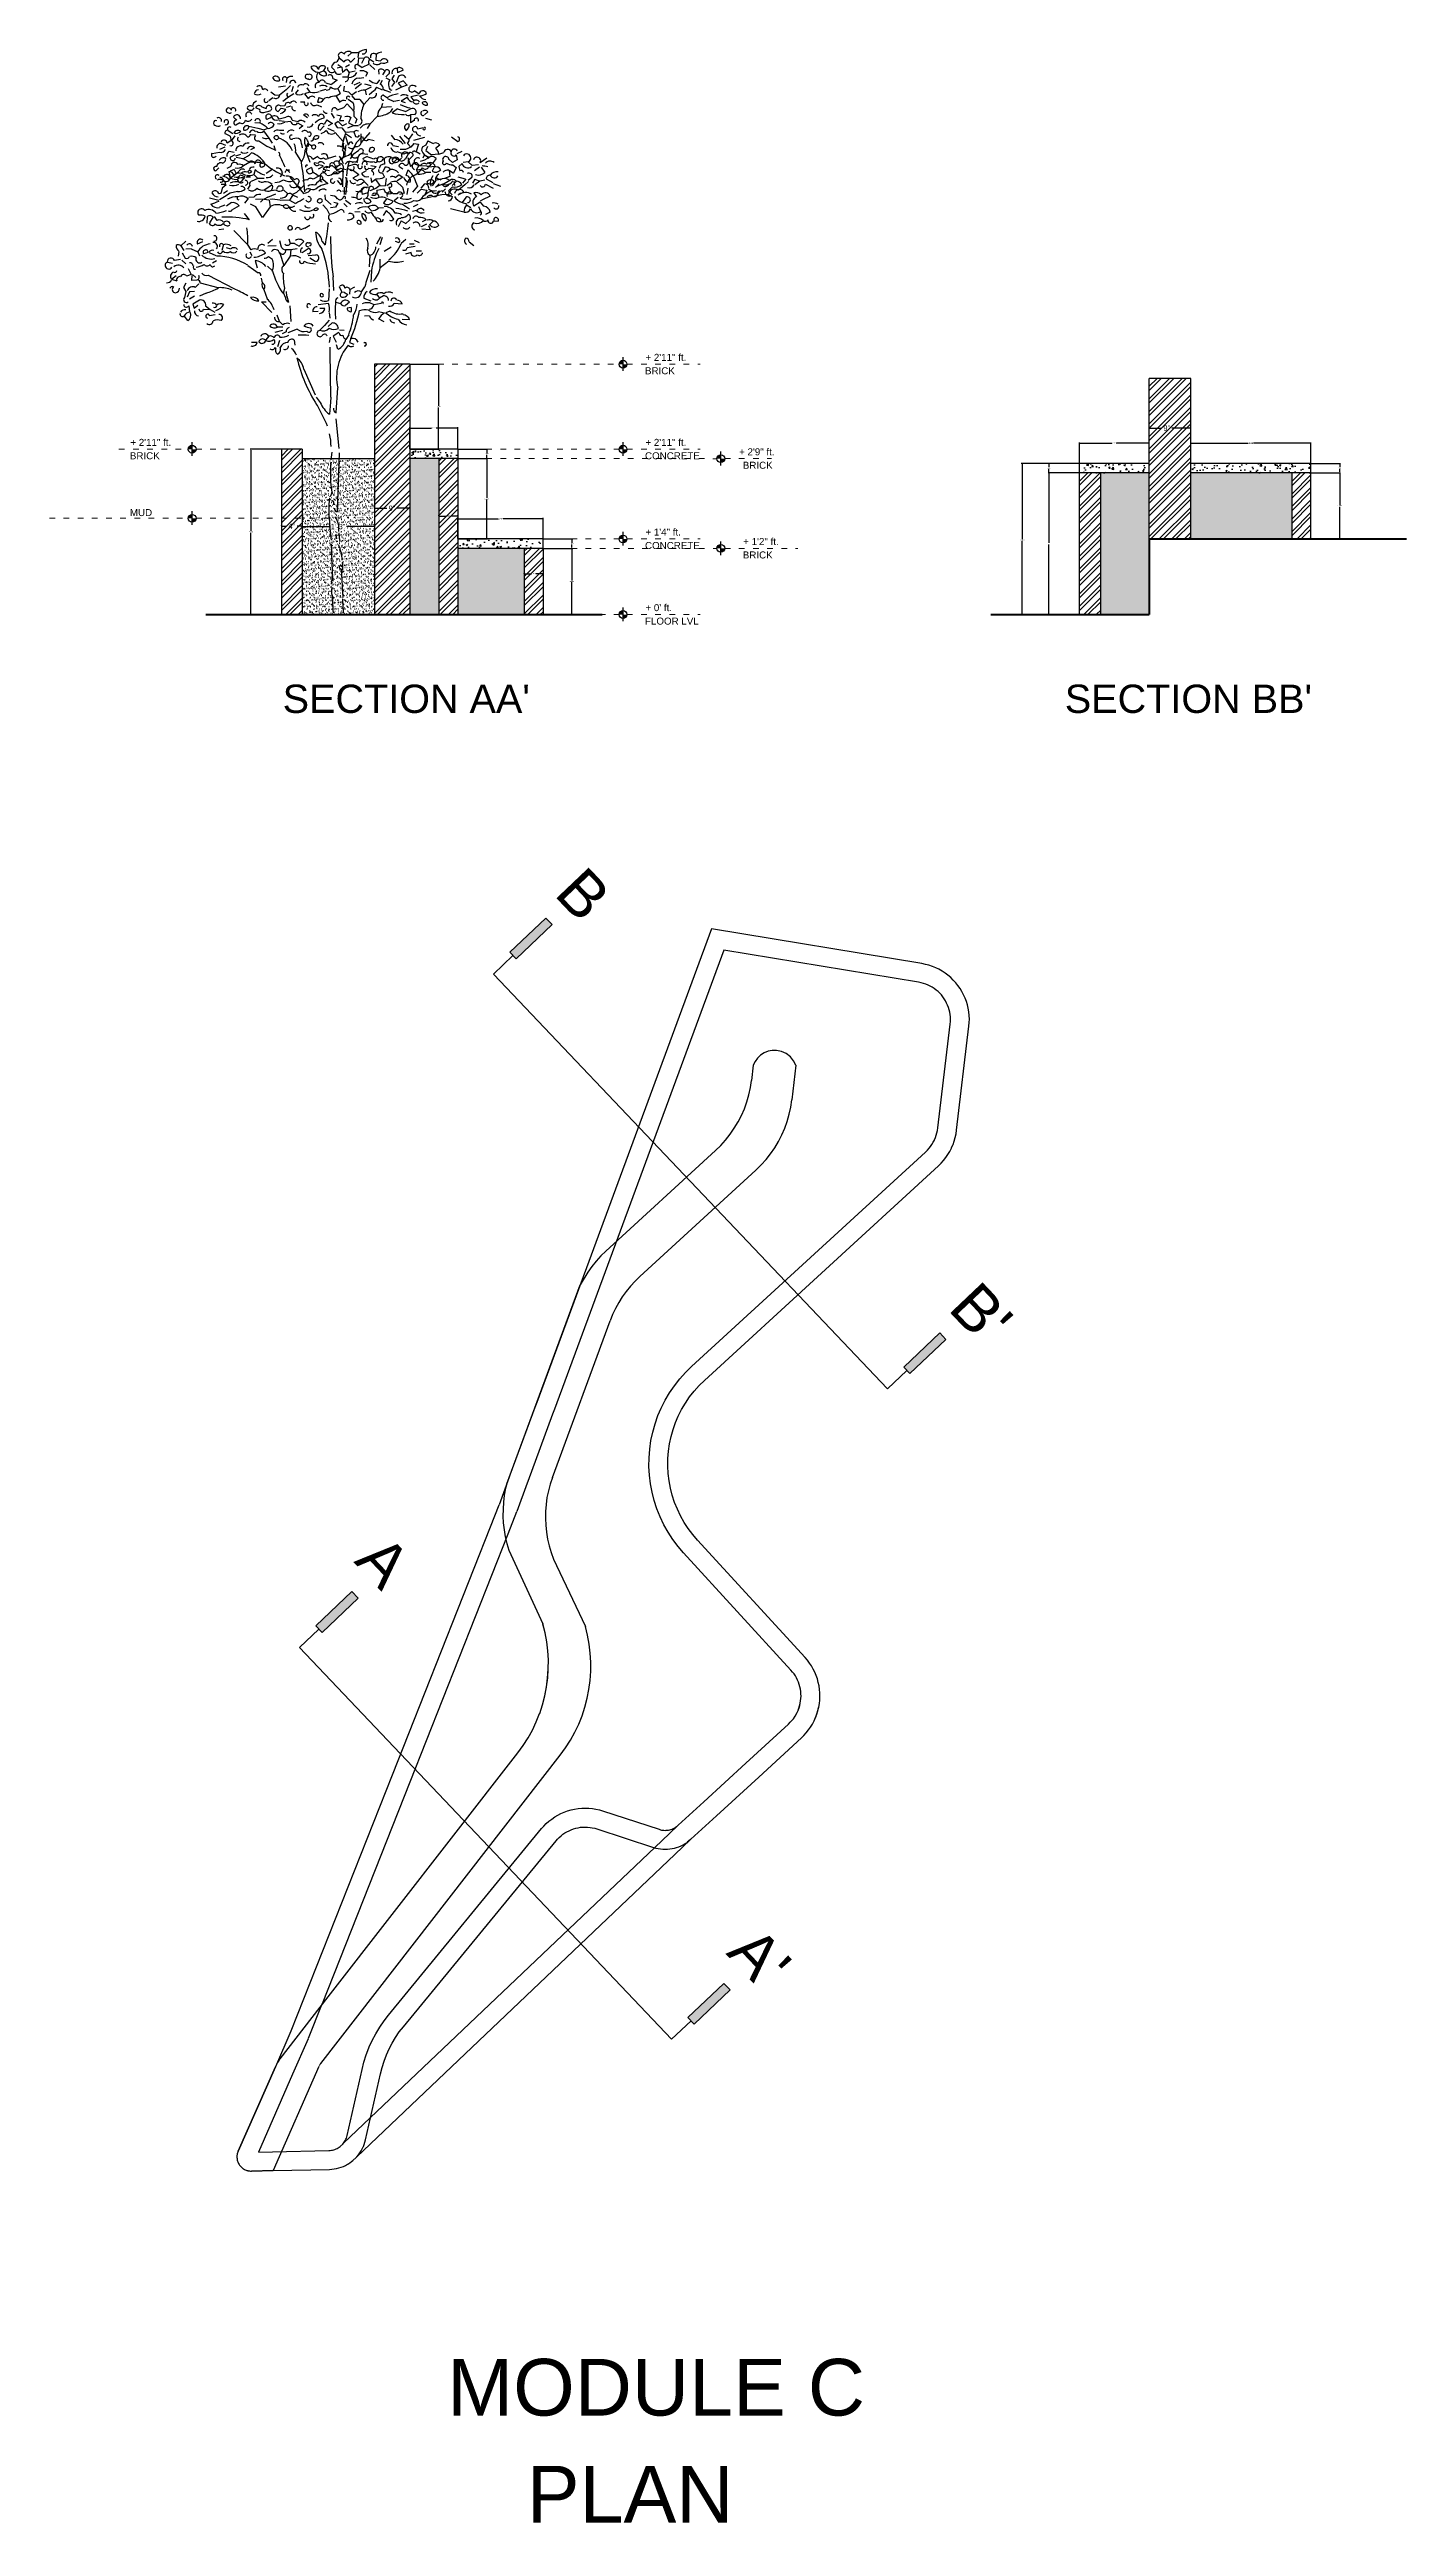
# Model space of a CAD drawing. Header units: inches. Extents: x 438 to 4290, y 203 to 1969.
# Drawn here: x 1858 to 2146, y 1240 to 1764 of the extents above; entities that cross this region are included whole.
import ezdxf

# ---------------------------------------------------------------- set-up
doc = ezdxf.new("R2010")
doc.units = ezdxf.units.IN
doc.linetypes.add('ACAD_ISO03W100', pattern=[30, 12, -18])
doc.layers.add('CAY', color=94, linetype='Continuous')
doc.layers.add('element', color=20, linetype='Continuous')
doc.layers.add('column', color=132, linetype='Continuous', lineweight=30)
doc.layers.add('door dotted', color=150, linetype='ACAD_ISO03W100', lineweight=5)
doc.styles.get("Standard").update_dxf_attribs({"font": 'arial.ttf'})
doc.dimstyles.get("Standard").update_dxf_attribs({"dimtxt": 0.18, "dimasz": 0.18, "dimexe": 0.18, "dimexo": 0.0625, "dimgap": 0.09, "dimtad": 0, "dimtih": 1, "dimtoh": 1, "dimdec": 4, "dimzin": 0, "dimdsep": 46, "dimtxsty": 'Standard', "dimcen": 0.09, "dimadec": 0, "dimazin": 0, "dimtfac": 1, "dimtdec": 4, "dimtofl": 0, "dimtmove": 0, "dimatfit": 3, "dimfxl": 1, "dimtolj": 1, "dimtzin": 0, "dimarcsym": 0})
pattern_1 = [(45, (-2399.1531, 4917.7643), (-1.3258252, 1.3258252), []), (45, (-2398.2693, 4917.7643), (-1.3258252, 1.3258252), [])]
pattern_2 = [(37.5, (-2399.15315, 4917.7643), (-0.03149668, 0.96341188), [0, -0.76, 0, -0.85, 0, -0.8125]), (7.5, (-2399.1531, 4917.7643), (0.88488835, 1.41107303), [0, -0.41, 0, -0.685, 0, -0.2625]), (327.5, (-2399.76815, 4917.7643), (1.55707093, 0.00282953), [0, -0.25, 0, -0.9, 0, -1.175]), (317.5, (-2399.7681, 4917.7643), (1.5030633, 0.43883778), [0, -0.125, 0, -0.59, 0, -0.675])]
pattern_3 = [(50, (-2399.153, 4917.764), (7.172602, -0.6275213), [0.75, -8.25]), (355, (-2399.153, 4917.764), (-1.387513, 7.521921), [0.6, -6.6]), (100.45144, (-2398.5554, 4917.712), (5.7850885, 6.8944), [0.637402, -7.011421]), (46.1842, (-2399.153, 4919.764), (10.672413, -1.655193), [1.125, -12.375]), (96.63564, (-2398.264, 4919.626), (9.34662, 9.741186), [0.956103, -10.517138]), (351.18416, (-2399.153, 4919.764), (9.34662, 9.741186), [0.9, -9.9]), (21, (-2398.153, 4919.264), (5.9690705, -4.026189), [0.75, -8.25]), (326, (-2398.153, 4919.264), (2.433153, 7.2515), [0.6, -6.6]), (71.45144, (-2397.656, 4918.929), (8.402224, 3.2253115), [0.637402, -7.011421]), (37.5, (-2399.1531, 4917.7643), (0.1215986, 3.3289385), [0, -6.52, 0, -6.7, 0, -6.625]), (7.5, (-2399.153, 4917.7643), (2.6306954, 3.9441171), [0, -3.82, 0, -6.37, 0, -2.525]), (327.5, (-2401.3831, 4917.7643), (5.3382244, -0.2255487), [0, -2.5, 0, -7.8, 0, -10.35]), (317.5, (-2402.383, 4917.7643), (5.8318617, 1.00105), [0, -3.25, 0, -5.18, 0, -7.35])]
pattern_4 = [(50, (-2399.1531, 4917.7643), (3.5863009, -0.3137607), [0.375, -4.125]), (355, (-2399.153, 4917.7643), (-0.6937567, 3.7609607), [0.3, -3.3]), (100.451444, (-2398.8543, 4917.738), (2.8925442, 3.4472), [0.318701, -3.5057106]), (46.1842, (-2399.153, 4918.7643), (5.3362067, -0.8275964), [0.5625, -6.1875]), (96.63564, (-2398.7085, 4918.6953), (4.6733097, 4.870593), [0.4780517, -5.258569]), (351.18416, (-2399.153, 4918.764), (4.67331, 4.870593), [0.45, -4.95]), (21, (-2398.6531, 4918.5143), (2.9845353, -2.0130945), [0.375, -4.125]), (326, (-2398.653, 4918.5143), (1.2165767, 3.6257502), [0.3, -3.3]), (71.451445, (-2398.4044, 4918.3465), (4.2011119, 1.6126558), [0.318701, -3.5057106]), (37.5, (-2399.1531, 4917.7643), (0.06079928, 1.66446927), [0, -3.26, 0, -3.35, 0, -3.3125]), (7.5, (-2399.1531, 4917.7643), (1.3153477, 1.97205856), [0, -1.91, 0, -3.185, 0, -1.2625]), (327.5, (-2400.2681, 4917.7643), (2.66911218, -0.11277436), [0, -1.25, 0, -3.9, 0, -5.175]), (317.5, (-2400.7681, 4917.7643), (2.9159308, 0.5005249), [0, -1.625, 0, -2.59, 0, -3.675])]
pattern_5 = [(45, (-2638.2181, 4963.1087), (-1.3258252, 1.3258252), []), (45, (-2637.3342, 4963.1087), (-1.3258252, 1.3258252), [])]

msp = doc.modelspace()

# ---------------------------------------------------------------- texts
for s, height, p in [('BRICK', 1.481433, (1984.24903, 1694.86994)), ('+ 2\'11" ft.', 1.4814335, (1984.34314, 1697.7137)), ('+ 2\'11" ft.', 1.4814335, (1875.24132, 1679.7137)), ('+ 2\'11" ft.', 1.4814335, (1984.34314, 1679.7137)), ('BRICK', 1.481433, (1875.14721, 1676.86994)), ('CONCRETE', 1.481433, (1984.24903, 1676.86994)), ('+ 2\'9" ft.', 1.481433, (2004.17984, 1677.7137)), ('BRICK', 1.481433, (2004.96518, 1674.86994)), ('MUD', 1.481433, (1875.14721, 1664.84445)), ('+ 1\'4" ft.', 1.481433, (1984.34314, 1660.72173)), ('+ 1\'2" ft.', 1.481433, (2005.05929, 1658.72173)), ('CONCRETE', 1.481433, (1984.24903, 1657.87797)), ('BRICK', 1.481433, (2004.96518, 1655.87797)), ("+ 0' ft.", 1.481433, (1984.34314, 1644.72173)), ('FLOOR LVL', 1.481433, (1984.24903, 1641.87797)), ("SECTION AA'", 6, (1907.50933, 1623.16822)), ("SECTION BB'", 6, (2073.17106, 1623.16822)), ('MODULE C', 12, (1942.36574, 1262.71328)), ('PLAN', 12, (1959.20502, 1240.06662))]:
    msp.add_text(s, height=height).set_placement(p)
for s, height, p in [('B', 9.40281, (1964.7558, 1584.72616)), ("B'", 9.402812, (2048.18733, 1496.91764)), ('A', 9.40281, (1922.44775, 1443.42874)), ("A'", 9.402812, (2001.25166, 1360.49061))]:
    msp.add_text(s, height=height, rotation=313.5358071).set_placement(p)
at = {"char_height": 1.125, "attachment_point": 5}
for s, insert in [('\\A1;9"', (2094.76911, 1683.48898)), ('\\A1;9"', (1930.67092, 1666.48898)), ('\\A1;4"', (1909.42914, 1662.70372)), ('\\A1;1\'-3"', (1919.23676, 1662.61372))]:
    msp.add_mtext(s, dxfattribs=dict(at, insert=insert))

# ---------------------------------------------------------------- blocks, each defined once
blk = doc.blocks.new('fewsfwf')
for p, q in [((-57.43, -3406.73), (-57.81, -3409.93)), ((-57.05, -3405.92), (-57.43, -3406.73)), ((-56.52, -3405.2), (-57.05, -3405.92)), ((-55.88, -3404.59), (-56.52, -3405.2)), ((-55.13, -3404.11), (-55.88, -3404.59)), ((-54.3, -3403.77), (-55.13, -3404.11)), ((-53.43, -3403.6), (-54.3, -3403.77)), ((-52.54, -3403.58), (-53.43, -3403.6)), ((-51.46, -3403.79), (-52.54, -3403.58)), ((-50.46, -3404.24), (-51.46, -3403.79)), ((-49.58, -3404.9), (-50.46, -3404.24)), ((-48.88, -3405.75), (-49.58, -3404.9)), ((-48.39, -3406.73), (-49.25, -3414.05)), ((-48.39, -3406.73), (-48.88, -3405.75)), ((-58.79, -3414.47), (-58.37, -3412.98)), ((-58.37, -3412.98), (-58.04, -3411.46)), ((-58.04, -3411.46), (-57.81, -3409.93)), ((-61.43, -3420.07), (-60.63, -3418.74)), ((-60.63, -3418.74), (-59.93, -3417.35)), ((-59.93, -3417.35), (-59.31, -3415.93)), ((-59.31, -3415.93), (-58.79, -3414.47)), ((-50.75, -3420.05), (-50.23, -3418.59)), ((-50.23, -3418.59), (-49.81, -3417.1)), ((-49.81, -3417.1), (-49.48, -3415.58)), ((-49.48, -3415.58), (-49.25, -3414.05)), ((-65.41, -3424.81), (-64.3, -3423.72)), ((-64.3, -3423.72), (-63.26, -3422.57)), ((-63.26, -3422.57), (-62.31, -3421.35)), ((-62.31, -3421.35), (-61.43, -3420.07)), ((-52.87, -3424.19), (-52.07, -3422.85)), ((-52.07, -3422.85), (-51.37, -3421.47)), ((-51.37, -3421.47), (-50.75, -3420.05)), ((-88.58, -3446.1), (-65.41, -3424.81)), ((-81.39, -3451.47), (-56.85, -3428.92)), ((-56.85, -3428.92), (-55.74, -3427.84)), ((-55.74, -3427.84), (-54.7, -3426.68)), ((-54.7, -3426.68), (-53.74, -3425.47)), ((-53.74, -3425.47), (-52.87, -3424.19)), ((-91.55, -3449.39), (-92.4, -3450.6)), ((-90.63, -3448.23), (-91.55, -3449.39)), ((-89.64, -3447.13), (-90.63, -3448.23)), ((-88.58, -3446.1), (-89.64, -3447.13)), ((-109.51, -3495.39), (-94.03, -3453.25)), ((-92.4, -3450.6), (-94.03, -3453.25)), ((-84.27, -3454.64), (-85.1, -3455.8)), ((-83.37, -3453.53), (-84.27, -3454.64)), ((-82.41, -3452.47), (-83.37, -3453.53)), ((-81.39, -3451.47), (-82.41, -3452.47)), ((-87.15, -3459.55), (-87.68, -3460.87)), ((-86.54, -3458.26), (-87.15, -3459.55)), ((-85.85, -3457.01), (-86.54, -3458.26)), ((-85.1, -3455.8), (-85.85, -3457.01)), ((-99.87, -3494.05), (-87.68, -3460.87)), ((-109.77, -3496.36), (-110.06, -3497.8)), ((-109.51, -3495.39), (-109.77, -3496.36)), ((-100.71, -3496.87), (-101, -3498.31)), ((-100.33, -3495.45), (-100.71, -3496.87)), ((-99.87, -3494.05), (-100.33, -3495.45)), ((-110.3, -3500.75), (-110.32, -3502.23)), ((-110.32, -3502.23), (-110.25, -3503.7)), ((-110.19, -3499.29), (-110.3, -3500.75)), ((-110.06, -3497.8), (-110.19, -3499.29)), ((-101.31, -3501.24), (-101.33, -3502.71)), ((-101.2, -3499.77), (-101.31, -3501.24)), ((-101, -3498.31), (-101.2, -3499.77)), ((-110.25, -3503.7), (-110.09, -3505.16)), ((-110.09, -3505.16), (-109.85, -3506.61)), ((-109.85, -3506.61), (-109.51, -3508.04)), ((-101.33, -3502.71), (-101.27, -3504.18)), ((-101.27, -3504.18), (-101.11, -3505.65)), ((-101.11, -3505.65), (-100.86, -3507.1)), ((-100.86, -3507.1), (-100.52, -3508.53)), ((-109.51, -3508.04), (-109.09, -3509.45)), ((-109.09, -3509.45), (-101.83, -3525.07)), ((-100.52, -3508.53), (-100.1, -3509.94)), ((-100.1, -3509.94), (-99.59, -3511.32)), ((-99.59, -3511.32), (-99, -3512.67)), ((-99, -3512.67), (-92.84, -3525.56)), ((-101.36, -3526.94), (-101.83, -3525.07)), ((-101.37, -3526.95), (-101.83, -3525.08)), ((-101.02, -3528.84), (-101.37, -3526.95)), ((-101.01, -3528.83), (-101.36, -3526.94)), ((-100.78, -3530.75), (-101.02, -3528.84)), ((-100.78, -3530.74), (-101.01, -3528.83)), ((-92.37, -3527.43), (-92.84, -3525.56)), ((-92.02, -3529.32), (-92.37, -3527.43)), ((-100.67, -3532.66), (-100.78, -3530.74)), ((-100.67, -3532.67), (-100.78, -3530.75)), ((-100.68, -3534.58), (-100.67, -3532.66)), ((-100.68, -3534.59), (-100.67, -3532.67)), ((-91.79, -3531.23), (-92.02, -3529.32)), ((-91.68, -3533.15), (-91.79, -3531.23)), ((-91.69, -3535.07), (-91.68, -3533.15)), ((-101.42, -3540.3), (-101.05, -3538.41)), ((-101.42, -3540.31), (-101.06, -3538.42)), ((-101.06, -3538.42), (-100.81, -3536.51)), ((-101.05, -3538.41), (-100.8, -3536.5)), ((-100.81, -3536.51), (-100.68, -3534.59)), ((-100.8, -3536.5), (-100.68, -3534.58)), ((-92.43, -3540.78), (-92.06, -3538.9)), ((-92.06, -3538.9), (-91.82, -3536.99)), ((-91.82, -3536.99), (-91.69, -3535.07)), ((-103.2, -3545.78), (-102.5, -3544)), ((-102.5, -3544), (-102.49, -3543.99)), ((-102.49, -3543.99), (-101.9, -3542.17)), ((-101.9, -3542.16), (-101.42, -3540.3)), ((-101.9, -3542.17), (-101.42, -3540.31)), ((-101.9, -3542.17), (-101.9, -3542.16)), ((-94.22, -3546.26), (-93.51, -3544.47)), ((-93.51, -3544.47), (-92.91, -3542.65)), ((-92.91, -3542.65), (-92.43, -3540.78)), ((-105.98, -3550.83), (-104.95, -3549.2)), ((-104.95, -3549.2), (-104.02, -3547.52)), ((-104.02, -3547.52), (-103.2, -3545.78)), ((-96.99, -3551.31), (-95.96, -3549.69)), ((-95.96, -3549.69), (-95.03, -3548)), ((-95.03, -3548), (-94.22, -3546.26)), ((-148.77, -3618.16), (-98.12, -3552.87)), ((-147.22, -3604.09), (-107.1, -3552.38)), ((-107.1, -3552.38), (-105.98, -3550.83)), ((-98.12, -3552.87), (-96.99, -3551.31)), ((-157.38, -3617.18), (-147.22, -3604.09)), ((-157.67, -3617.58), (-157.88, -3617.92)), ((-157.67, -3617.58), (-157.38, -3617.18)), ((-166.24, -3636.77), (-158.38, -3618.87)), ((-149.14, -3618.79), (-158.84, -3640.86)), ((-158.17, -3618.42), (-158.38, -3618.87)), ((-157.93, -3617.99), (-158.17, -3618.42)), ((-157.89, -3617.93), (-157.93, -3617.99)), ((-148.98, -3618.46), (-149.07, -3618.62)), ((-148.88, -3618.31), (-148.98, -3618.46)), ((-148.77, -3618.16), (-148.88, -3618.31)), ((-166.48, -3637.7), (-166.49, -3637.9)), ((-166.49, -3637.9), (-166.49, -3638.09)), ((-166.49, -3638.09), (-166.47, -3638.28)), ((-166.45, -3637.51), (-166.48, -3637.7)), ((-166.47, -3638.28), (-166.45, -3638.48)), ((-166.42, -3637.32), (-166.45, -3637.51)), ((-166.45, -3638.48), (-166.41, -3638.67)), ((-166.37, -3637.13), (-166.42, -3637.32)), ((-166.41, -3638.67), (-166.36, -3638.85)), ((-166.31, -3636.95), (-166.37, -3637.13)), ((-166.24, -3636.77), (-166.31, -3636.95)), ((-166.36, -3638.85), (-166.29, -3639.04)), ((-166.29, -3639.04), (-166.22, -3639.22)), ((-166.22, -3639.22), (-166.13, -3639.39)), ((-166.13, -3639.39), (-166.04, -3639.56)), ((-166.04, -3639.56), (-165.93, -3639.72)), ((-165.93, -3639.72), (-165.81, -3639.87)), ((-165.81, -3639.87), (-165.68, -3640.02)), ((-165.68, -3640.02), (-165.54, -3640.16)), ((-165.54, -3640.16), (-165.4, -3640.29)), ((-165.4, -3640.29), (-165.24, -3640.41)), ((-165.24, -3640.41), (-165.08, -3640.51)), ((-165.08, -3640.51), (-164.92, -3640.61)), ((-164.92, -3640.61), (-164.74, -3640.7)), ((-164.74, -3640.7), (-164.56, -3640.77)), ((-164.56, -3640.77), (-164.38, -3640.84)), ((-164.38, -3640.84), (-164.19, -3640.89)), ((-164.19, -3640.89), (-164, -3640.93)), ((-164, -3640.93), (-163.81, -3640.95)), ((-163.81, -3640.95), (-163.61, -3640.97)), ((-163.61, -3640.97), (-163.42, -3640.97)), ((-158.84, -3640.86), (-163.42, -3640.97))]:
    blk.add_line(p, q)
blk = doc.blocks.new('DSSEF')
for points in [[(-144.16, -3635.34), (-143.92, -3635.05), (-143.77, -3634.84), (-143.63, -3634.63), (-143.51, -3634.41), (-143.4, -3634.18), (-143.31, -3633.95), (-143.23, -3633.71), (-143.15, -3633.4), (-140.02, -3619.42), (-139.63, -3617.89), (-139.14, -3616.34), (-138.55, -3614.82), (-138.48, -3614.65), (-137.88, -3613.33), (-137.12, -3611.89), (-136.29, -3610.49), (-135.37, -3609.14), (-134.41, -3607.9), (-102.05, -3568.39), (-101.59, -3567.87), (-101.06, -3567.33), (-100.49, -3566.83), (-99.89, -3566.36), (-99.27, -3565.93), (-98.62, -3565.55), (-97.95, -3565.2), (-97.25, -3564.9), (-96.54, -3564.64), (-95.81, -3564.43), (-95.07, -3564.26), (-94.33, -3564.14), (-93.57, -3564.07), (-92.81, -3564.04), (-92.06, -3564.07), (-91.3, -3564.14), (-90.56, -3564.26), (-89.82, -3564.42), (-89.15, -3564.61), (-77.17, -3568.51), (-76.87, -3568.6), (-76.63, -3568.66), (-76.38, -3568.7), (-76.13, -3568.72), (-75.88, -3568.73), (-75.64, -3568.72), (-75.39, -3568.7), (-75.14, -3568.66), (-74.9, -3568.61), (-74.66, -3568.54), (-74.42, -3568.46), (-74.2, -3568.36), (-73.97, -3568.25), (-73.76, -3568.12), (-73.46, -3567.93)], [(-141.09, -3637.9), (-140.76, -3637.51), (-140.46, -3637.1), (-140.19, -3636.68), (-139.95, -3636.23), (-139.73, -3635.78), (-139.72, -3635.74), (-139.55, -3635.31), (-139.39, -3634.83), (-139.26, -3634.34), (-136.13, -3620.35), (-135.78, -3618.99), (-135.36, -3617.66), (-134.86, -3616.36), (-134.83, -3616.3), (-134.28, -3615.08), (-133.64, -3613.85), (-132.92, -3612.65), (-132.13, -3611.49), (-131.27, -3610.39), (-98.99, -3570.98), (-98.66, -3570.6), (-98.31, -3570.24), (-97.93, -3569.9), (-97.53, -3569.59), (-97.11, -3569.31), (-96.68, -3569.05), (-96.23, -3568.82), (-95.77, -3568.61), (-95.29, -3568.44), (-94.81, -3568.3), (-94.32, -3568.19), (-93.82, -3568.11), (-93.32, -3568.06), (-92.81, -3568.04), (-92.31, -3568.06), (-91.8, -3568.11), (-91.31, -3568.19), (-90.81, -3568.3), (-90.33, -3568.44), (-78.35, -3572.34), (-77.87, -3572.48), (-77.38, -3572.59), (-76.89, -3572.66), (-76.4, -3572.71), (-75.9, -3572.73), (-75.4, -3572.72), (-74.9, -3572.67), (-74.41, -3572.6), (-73.93, -3572.49), (-73.45, -3572.35), (-72.98, -3572.19), (-72.52, -3571.99), (-72.07, -3571.77), (-71.64, -3571.52), (-71.24, -3571.26)], [(-70.54, -3570.69), (-70.83, -3570.95), (-71.23, -3571.25)]]:
    blk.add_lwpolyline(points)
blk = doc.blocks.new('*D102')
at = {"color": 0, "lineweight": -2, "transparency": 16777216}
for p, q in [((1962.73, 1658.01), (1968.94, 1658.01)), ((1968.76, 1657.83), (1968.76, 1651.19)), ((1968.76, 1644.19), (1968.76, 1650.83)), ((1962.73, 1644.01), (1968.94, 1644.01))]:
    blk.add_line(p, q, dxfattribs=at)
at = {"color": 0, "transparency": 16777216}
for points in [[(1968.73, 1657.83), (1968.79, 1657.83), (1968.76, 1658.01)], [(1968.73, 1644.19), (1968.79, 1644.19), (1968.76, 1644.01)]]:
    blk.add_solid(points, dxfattribs=at)
at = {"layer": 'Defpoints', "color": 0, "transparency": 16777216}
for p in [(1962.67, 1658.01), (1968.76, 1658.01), (1962.67, 1644.01)]:
    blk.add_point(p, dxfattribs=at)
at = {"color": 0, "transparency": 16777216, "insert": (1968.76, 1651.01), "char_height": 0.18, "attachment_point": 5}
blk.add_mtext('\\A1;14.0000', dxfattribs=at)
blk = doc.blocks.new('*D103')
at = {"color": 0, "lineweight": -2, "transparency": 16777216}
for p, q in [((1962.73, 1660.01), (1968.94, 1660.01)), ((1968.76, 1659.83), (1968.76, 1659.19)), ((1962.73, 1658.01), (1968.94, 1658.01)), ((1968.76, 1658.19), (1968.76, 1658.83))]:
    blk.add_line(p, q, dxfattribs=at)
at = {"color": 0, "transparency": 16777216}
for points in [[(1968.73, 1659.83), (1968.79, 1659.83), (1968.76, 1660.01)], [(1968.73, 1658.19), (1968.79, 1658.19), (1968.76, 1658.01)]]:
    blk.add_solid(points, dxfattribs=at)
at = {"layer": 'Defpoints', "color": 0, "transparency": 16777216}
for p in [(1962.67, 1660.01), (1968.76, 1660.01), (1962.67, 1658.01)]:
    blk.add_point(p, dxfattribs=at)
at = {"color": 0, "transparency": 16777216, "insert": (1968.76, 1659.01), "char_height": 0.18, "attachment_point": 5}
blk.add_mtext('\\A1;2.0000', dxfattribs=at)
blk = doc.blocks.new('*D64')
at = {"color": 0, "lineweight": -2, "transparency": 16777216}
for p, q in [((1944.7, 1679.01), (1950.91, 1679.01)), ((1944.7, 1677.01), (1950.91, 1677.01)), ((1950.73, 1678.83), (1950.73, 1678.19)), ((1950.73, 1677.19), (1950.73, 1677.83))]:
    blk.add_line(p, q, dxfattribs=at)
at = {"color": 0, "transparency": 16777216}
for points in [[(1950.7, 1678.83), (1950.76, 1678.83), (1950.73, 1679.01)], [(1950.7, 1677.19), (1950.76, 1677.19), (1950.73, 1677.01)]]:
    blk.add_solid(points, dxfattribs=at)
at = {"layer": 'Defpoints', "color": 0, "transparency": 16777216}
for p in [(1944.63, 1679.01), (1944.63, 1677.01), (1950.73, 1679.01)]:
    blk.add_point(p, dxfattribs=at)
at = {"color": 0, "transparency": 16777216, "insert": (1950.73, 1678.01), "char_height": 0.18, "attachment_point": 5}
blk.add_mtext('\\A1;2.0000', dxfattribs=at)
blk = doc.blocks.new('*D104')
at = {"color": 0, "lineweight": -2, "transparency": 16777216}
for p, q in [((1940.6, 1664.9), (1940.6, 1665.01)), ((1944.63, 1664.9), (1944.63, 1665.01)), ((1940.78, 1664.83), (1942.15, 1664.83)), ((1944.45, 1664.83), (1943.09, 1664.83))]:
    blk.add_line(p, q, dxfattribs=at)
at = {"color": 0, "transparency": 16777216}
for points in [[(1940.78, 1664.86), (1940.78, 1664.8), (1940.6, 1664.83)], [(1944.45, 1664.86), (1944.45, 1664.8), (1944.63, 1664.83)]]:
    blk.add_solid(points, dxfattribs=at)
at = {"layer": 'Defpoints', "color": 0, "transparency": 16777216}
for p in [(1940.6, 1664.83), (1944.63, 1664.83), (1944.63, 1664.83)]:
    blk.add_point(p, dxfattribs=at)
at = {"color": 0, "transparency": 16777216, "insert": (1942.62, 1664.83), "char_height": 0.18, "attachment_point": 5}
blk.add_mtext('\\A1;4.0306', dxfattribs=at)
blk = doc.blocks.new('*D65')
at = {"color": 0, "lineweight": -2, "transparency": 16777216}
for p, q in [((1958.67, 1652.68), (1958.67, 1652.79)), ((1958.85, 1652.61), (1960.22, 1652.61)), ((1962.52, 1652.61), (1961.15, 1652.61)), ((1962.7, 1652.68), (1962.7, 1652.79))]:
    blk.add_line(p, q, dxfattribs=at)
at = {"color": 0, "transparency": 16777216}
for points in [[(1958.85, 1652.64), (1958.85, 1652.58), (1958.67, 1652.61)], [(1962.52, 1652.64), (1962.52, 1652.58), (1962.7, 1652.61)]]:
    blk.add_solid(points, dxfattribs=at)
at = {"layer": 'Defpoints', "color": 0, "transparency": 16777216}
for p in [(1958.67, 1652.61), (1962.7, 1652.61), (1962.7, 1652.61)]:
    blk.add_point(p, dxfattribs=at)
at = {"color": 0, "transparency": 16777216, "insert": (1960.68, 1652.61), "char_height": 0.18, "attachment_point": 5}
blk.add_mtext('\\A1;4.0306', dxfattribs=at)
blk = doc.blocks.new('_ArchTick')
at = {"color": 0, "linetype": 'ByBlock', "const_width": 0.15}
blk.add_lwpolyline([(-0.5, -0.5), (0.5, 0.5)], dxfattribs=at)
blk = doc.blocks.new('*D105')
at = {"color": 0, "lineweight": -2, "transparency": 16777216}
for p, q in [((1907.16, 1679.01), (1900.6, 1679.01)), ((1900.78, 1678.83), (1900.78, 1661.69)), ((1900.78, 1644.19), (1900.78, 1661.33)), ((1907.16, 1644.01), (1900.6, 1644.01))]:
    blk.add_line(p, q, dxfattribs=at)
at = {"color": 0, "transparency": 16777216}
for points in [[(1900.75, 1678.83), (1900.81, 1678.83), (1900.78, 1679.01)], [(1900.75, 1644.19), (1900.81, 1644.19), (1900.78, 1644.01)]]:
    blk.add_solid(points, dxfattribs=at)
at = {"layer": 'Defpoints', "color": 0, "transparency": 16777216}
for p in [(1907.22, 1679.01), (1900.78, 1644.01), (1907.22, 1644.01)]:
    blk.add_point(p, dxfattribs=at)
at = {"color": 0, "transparency": 16777216, "insert": (1900.78, 1661.51), "char_height": 0.18, "attachment_point": 5}
blk.add_mtext('\\A1;35.0000', dxfattribs=at)
blk = doc.blocks.new('*D66')
at = {"color": 0, "lineweight": -2, "transparency": 16777216}
for p, q in [((1934.41, 1679.07), (1934.41, 1683.66)), ((1934.59, 1683.48), (1939, 1683.48)), ((1944.45, 1683.48), (1940.05, 1683.48)), ((1944.63, 1679.07), (1944.63, 1683.66))]:
    blk.add_line(p, q, dxfattribs=at)
at = {"color": 0, "transparency": 16777216}
for points in [[(1934.59, 1683.51), (1934.59, 1683.45), (1934.41, 1683.48)], [(1944.45, 1683.51), (1944.45, 1683.45), (1944.63, 1683.48)]]:
    blk.add_solid(points, dxfattribs=at)
at = {"layer": 'Defpoints', "color": 0, "transparency": 16777216}
for p in [(1944.63, 1683.48), (1934.41, 1679.01), (1944.63, 1679.01)]:
    blk.add_point(p, dxfattribs=at)
at = {"color": 0, "transparency": 16777216, "insert": (1939.52, 1683.48), "char_height": 0.18, "attachment_point": 5}
blk.add_mtext('\\A1;10.2224', dxfattribs=at)
blk = doc.blocks.new('*D67')
at = {"color": 0, "lineweight": -2, "transparency": 16777216}
for p, q in [((1944.63, 1660.07), (1944.63, 1664.46)), ((1944.81, 1664.28), (1953.13, 1664.28)), ((1962.49, 1664.28), (1954.18, 1664.28)), ((1962.67, 1660.07), (1962.67, 1664.46))]:
    blk.add_line(p, q, dxfattribs=at)
at = {"color": 0, "transparency": 16777216}
for points in [[(1944.81, 1664.31), (1944.81, 1664.25), (1944.63, 1664.28)], [(1962.49, 1664.31), (1962.49, 1664.25), (1962.67, 1664.28)]]:
    blk.add_solid(points, dxfattribs=at)
at = {"layer": 'Defpoints', "color": 0, "transparency": 16777216}
for p in [(1944.63, 1660.01), (1962.67, 1664.28), (1962.67, 1660.01)]:
    blk.add_point(p, dxfattribs=at)
at = {"color": 0, "transparency": 16777216, "insert": (1953.65, 1664.28), "char_height": 0.18, "attachment_point": 5}
blk.add_mtext('\\A1;18.0323', dxfattribs=at)
blk = doc.blocks.new('*D68')
at = {"color": 0, "lineweight": -2, "transparency": 16777216}
for p, q in [((1944.7, 1677.01), (1950.91, 1677.01)), ((1950.73, 1676.83), (1950.73, 1668.69)), ((1950.73, 1660.19), (1950.73, 1668.33)), ((1944.7, 1660.01), (1950.91, 1660.01))]:
    blk.add_line(p, q, dxfattribs=at)
at = {"color": 0, "transparency": 16777216}
for points in [[(1950.7, 1676.83), (1950.76, 1676.83), (1950.73, 1677.01)], [(1950.7, 1660.19), (1950.76, 1660.19), (1950.73, 1660.01)]]:
    blk.add_solid(points, dxfattribs=at)
at = {"layer": 'Defpoints', "color": 0, "transparency": 16777216}
for p in [(1944.63, 1677.01), (1950.73, 1677.01), (1944.63, 1660.01)]:
    blk.add_point(p, dxfattribs=at)
at = {"color": 0, "transparency": 16777216, "insert": (1950.73, 1668.51), "char_height": 0.18, "attachment_point": 5}
blk.add_mtext('\\A1;17.0000', dxfattribs=at)
blk = doc.blocks.new('*D69')
at = {"color": 0, "lineweight": -2, "transparency": 16777216}
for p, q in [((1934.47, 1697.01), (1940.68, 1697.01)), ((1940.5, 1696.83), (1940.5, 1688.19)), ((1940.5, 1679.19), (1940.5, 1687.83)), ((1934.47, 1679.01), (1940.68, 1679.01))]:
    blk.add_line(p, q, dxfattribs=at)
at = {"color": 0, "transparency": 16777216}
for points in [[(1940.47, 1696.83), (1940.53, 1696.83), (1940.5, 1697.01)], [(1940.47, 1679.19), (1940.53, 1679.19), (1940.5, 1679.01)]]:
    blk.add_solid(points, dxfattribs=at)
at = {"layer": 'Defpoints', "color": 0, "transparency": 16777216}
for p in [(1934.41, 1697.01), (1940.5, 1697.01), (1934.41, 1679.01)]:
    blk.add_point(p, dxfattribs=at)
at = {"color": 0, "transparency": 16777216, "insert": (1940.5, 1688.01), "char_height": 0.18, "attachment_point": 5}
blk.add_mtext('\\A1;18.0000', dxfattribs=at)
blk = doc.blocks.new('A$C172B2049')
at = {"layer": 'CAY', "color": 252, "true_color": 0x939598}
for p, q in [((750, 2595), (740, 2577)), ((744, 2566), (761, 2555)), ((750, 2595), (772, 2577)), ((794, 2565), (778, 2555)), ((803, 2616), (788, 2602)), ((817, 2593), (799, 2575)), ((833, 2616), (803, 2616)), ((833, 2595), (830, 2566)), ((830, 2566), (850, 2553)), ((833, 2616), (831, 2597)), ((833, 2595), (858, 2594)), ((858, 2594), (846, 2571)), ((880, 2567), (850, 2553)), ((883, 2589), (899, 2578)), ((883, 2565), (904, 2544)), ((909, 2610), (908, 2585)), ((908, 2585), (929, 2582)), ((518, 2473), (488, 2469)), ((521, 2457), (493, 2434)), ((540, 2476), (521, 2457)), ((525, 2508), (522, 2489)), ((552, 2471), (544, 2448)), ((573, 2457), (561, 2443)), ((611, 2465), (624, 2447)), ((681, 2538), (663, 2530)), ((692, 2459), (666, 2451)), ((691, 2555), (681, 2538)), ((692, 2487), (715, 2480)), ((717, 2555), (732, 2541)), ((741, 2498), (717, 2480)), ((723, 2506), (741, 2498)), ((760, 2555), (741, 2550)), ((758, 2479), (745, 2463)), ((745, 2463), (754, 2441)), ((762, 2555), (764, 2532)), ((781, 2546), (764, 2532)), ((788, 2512), (765, 2512)), ((772, 2473), (769, 2452)), ((781, 2546), (793, 2532)), ((793, 2532), (788, 2512)), ((819, 2537), (793, 2532)), ((839, 2489), (813, 2477)), ((846, 2483), (819, 2461)), ((856, 2508), (837, 2506)), ((860, 2483), (887, 2475)), ((888, 2469), (862, 2456)), ((862, 2456), (866, 2435)), ((872, 2530), (863, 2514)), ((879, 2498), (895, 2488)), ((899, 2453), (880, 2435)), ((895, 2488), (913, 2484)), ((911, 2469), (901, 2453)), ((911, 2469), (936, 2457)), ((924, 2500), (913, 2484)), ((920, 2542), (921, 2524)), ((936, 2497), (927, 2481)), ((947, 2537), (937, 2521)), ((965, 2526), (951, 2513)), ((951, 2508), (969, 2500)), ((989, 2488), (976, 2471)), ((988, 2520), (977, 2504)), ((977, 2504), (989, 2488)), ((1019, 2469), (993, 2455)), ((1006, 2514), (996, 2489)), ((1001, 2549), (1002, 2530)), ((1026, 2542), (1002, 2530)), ((1026, 2496), (1004, 2485)), ((1004, 2485), (1019, 2469)), ((1043, 2477), (1019, 2469)), ((1026, 2496), (1043, 2477)), ((390, 2379), (407, 2373)), ((416, 2383), (435, 2377)), ((464, 2422), (446, 2410)), ((455, 2448), (472, 2435)), ((472, 2435), (493, 2434)), ((500, 2378), (487, 2363)), ((516, 2388), (497, 2387)), ((500, 2378), (520, 2373)), ((532, 2426), (507, 2406)), ((542, 2386), (522, 2381)), ((554, 2440), (532, 2426)), ((602, 2404), (583, 2404)), ((597, 2349), (614, 2337)), ((624, 2447), (601, 2439)), ((601, 2439), (617, 2419)), ((655, 2392), (674, 2383)), ((663, 2424), (656, 2404)), ((663, 2424), (684, 2416)), ((716, 2357), (728, 2335)), ((754, 2440), (737, 2430)), ((737, 2430), (753, 2403)), ((740, 2349), (758, 2345)), ((769, 2379), (742, 2369)), ((769, 2452), (790, 2449)), ((784, 2396), (769, 2379)), ((784, 2396), (813, 2365)), ((789, 2416), (809, 2403)), ((790, 2449), (805, 2434)), ((825, 2449), (805, 2434)), ((805, 2431), (817, 2415)), ((813, 2365), (813, 2343)), ((839, 2415), (817, 2415)), ((839, 2415), (856, 2394)), ((884, 2424), (856, 2394)), ((933, 2381), (939, 2400)), ((976, 2383), (933, 2381)), ((941, 2434), (958, 2423)), ((958, 2419), (986, 2406)), ((980, 2377), (970, 2361)), ((1002, 2375), (978, 2358)), ((1011, 2411), (986, 2406)), ((1002, 2375), (1037, 2363)), ((1043, 2424), (1018, 2408)), ((1018, 2408), (1035, 2402)), ((1059, 2375), (1037, 2363)), ((1076, 2350), (1058, 2349)), ((1058, 2349), (1058, 2314)), ((1092, 2434), (1059, 2427)), ((1059, 2427), (1072, 2410)), ((1094, 2439), (1074, 2452)), ((1133, 2362), (1118, 2349)), ((280, 2257), (259, 2267)), ((271, 2282), (292, 2269)), ((280, 2257), (284, 2237)), ((285, 2237), (302, 2259)), ((308, 2326), (294, 2339)), ((322, 2314), (304, 2304)), ((361, 2300), (399, 2292)), ((367, 2265), (389, 2263)), ((386, 2316), (408, 2314)), ((399, 2292), (426, 2284)), ((424, 2280), (446, 2248)), ((443, 2290), (426, 2284)), ((457, 2338), (438, 2329)), ((446, 2248), (461, 2227)), ((520, 2338), (491, 2330)), ((491, 2324), (513, 2322)), ((512, 2281), (493, 2281)), ((542, 2321), (516, 2318)), ((548, 2326), (573, 2321)), ((570, 2314), (594, 2302)), ((594, 2302), (577, 2289)), ((685, 2301), (667, 2282)), ((697, 2328), (685, 2308)), ((697, 2328), (721, 2312)), ((700, 2292), (728, 2278)), ((721, 2312), (703, 2301)), ((746, 2320), (731, 2310)), ((731, 2310), (741, 2294)), ((733, 2273), (766, 2236)), ((741, 2294), (762, 2293)), ((746, 2320), (764, 2301)), ((758, 2345), (752, 2325)), ((752, 2325), (770, 2324)), ((762, 2293), (778, 2273)), ((773, 2257), (762, 2213)), ((781, 2310), (764, 2301)), ((777, 2269), (766, 2236)), ((777, 2269), (803, 2251)), ((777, 2257), (789, 2218)), ((814, 2276), (778, 2273)), ((811, 2301), (786, 2292)), ((801, 2337), (791, 2314)), ((791, 2314), (811, 2305)), ((833, 2301), (811, 2301)), ((813, 2343), (826, 2330)), ((814, 2276), (821, 2256)), ((826, 2330), (819, 2312)), ((850, 2255), (823, 2228)), ((843, 2267), (844, 2229)), ((883, 2273), (844, 2229)), ((883, 2309), (871, 2290)), ((876, 2244), (901, 2239)), ((916, 2343), (883, 2309)), ((974, 2261), (990, 2242)), ((1011, 2257), (1035, 2226)), ((1031, 2262), (1051, 2244)), ((1067, 2267), (1051, 2244)), ((1074, 2324), (1058, 2314)), ((1118, 2251), (1071, 2238)), ((1112, 2293), (1090, 2288)), ((1123, 2335), (1148, 2328)), ((1262, 2233), (1235, 2253)), ((202, 2183), (234, 2188)), ((257, 2210), (234, 2200)), ((240, 2227), (260, 2218)), ((283, 2237), (267, 2227)), ((276, 2192), (297, 2188)), ((300, 2176), (281, 2167)), ((304, 2172), (326, 2179)), ((306, 2166), (334, 2161)), ((334, 2161), (365, 2145)), ((365, 2145), (337, 2129)), ((385, 2207), (367, 2198)), ((476, 2196), (469, 2216)), ((562, 2187), (587, 2145)), ((615, 2227), (602, 2194)), ((614, 2172), (623, 2145)), ((615, 2227), (632, 2216)), ((658, 2169), (636, 2157)), ((642, 2143), (660, 2141)), ((663, 2135), (681, 2131)), ((736, 2171), (703, 2161)), ((709, 2121), (713, 2141)), ((757, 2139), (734, 2118)), ((750, 2171), (760, 2155)), ((776, 2170), (758, 2159)), ((758, 2159), (768, 2139)), ((777, 2198), (780, 2220)), ((793, 2149), (784, 2116)), ((814, 2135), (786, 2127)), ((810, 2180), (797, 2160)), ((823, 2228), (802, 2184)), ((805, 2148), (830, 2145)), ((810, 2180), (835, 2197)), ((848, 2183), (874, 2180)), ((871, 2169), (851, 2160)), ((944, 2159), (945, 2137)), ((974, 2168), (955, 2167)), ((1000, 2159), (980, 2138)), ((982, 2217), (1006, 2212)), ((1030, 2179), (1000, 2189)), ((1049, 2182), (1035, 2157)), ((1045, 2226), (1059, 2210)), ((1047, 2165), (1058, 2126)), ((1070, 2174), (1049, 2153)), ((1075, 2141), (1058, 2126)), ((1072, 2226), (1059, 2210)), ((1072, 2226), (1092, 2222)), ((1092, 2222), (1082, 2191)), ((1082, 2191), (1100, 2181)), ((1124, 2218), (1108, 2209)), ((1133, 2237), (1124, 2218)), ((1131, 2213), (1124, 2196)), ((1124, 2196), (1149, 2176)), ((1129, 2143), (1148, 2137)), ((1133, 2237), (1156, 2226)), ((1180, 2180), (1149, 2176)), ((1168, 2161), (1152, 2138)), ((1184, 2218), (1167, 2205)), ((1180, 2180), (1201, 2187)), ((1224, 2156), (1239, 2143)), ((1259, 2155), (1239, 2143)), ((1241, 2134), (1255, 2122)), ((1255, 2176), (1259, 2155)), ((1259, 2183), (1281, 2193)), ((1281, 2139), (1267, 2126)), ((1307, 2147), (1285, 2144)), ((1307, 2147), (1324, 2130)), ((1351, 2134), (1324, 2130)), ((1359, 2144), (1387, 2164)), ((231, 2121), (218, 2107)), ((261, 2049), (241, 2049)), ((245, 2033), (241, 2014)), ((263, 2047), (245, 2033)), ((283, 2127), (265, 2117)), ((283, 2075), (275, 2103)), ((297, 2113), (280, 2106)), ((306, 2096), (284, 2077)), ((297, 2113), (306, 2096)), ((317, 2104), (297, 2088)), ((329, 2098), (306, 2096)), ((324, 2091), (342, 2083)), ((329, 2098), (346, 2089)), ((366, 2080), (347, 2080)), ((350, 2089), (366, 2080)), ((365, 2045), (355, 2029)), ((399, 2075), (370, 2061)), ((387, 2112), (382, 2092)), ((382, 2092), (399, 2075)), ((427, 2074), (401, 2074)), ((460, 2046), (427, 2025)), ((435, 2098), (464, 2116)), ((505, 2099), (496, 2081)), ((521, 2115), (537, 2100)), ((537, 2080), (598, 2009)), ((586, 2033), (566, 2014)), ((578, 2065), (570, 2045)), ((570, 2045), (586, 2033)), ((601, 2047), (586, 2033)), ((630, 2122), (610, 2112)), ((630, 2122), (636, 2102)), ((662, 2084), (638, 2071)), ((672, 2045), (655, 2034)), ((681, 2126), (660, 2115)), ((701, 2053), (672, 2045)), ((680, 2071), (701, 2053)), ((708, 2107), (681, 2114)), ((720, 2131), (692, 2119)), ((720, 2131), (734, 2118)), ((744, 2094), (721, 2094)), ((752, 2130), (733, 2127)), ((742, 2066), (757, 2047)), ((756, 2119), (780, 2113)), ((766, 2112), (764, 2038)), ((773, 2005), (773, 2037)), ((777, 2082), (785, 2062)), ((785, 2062), (777, 2005)), ((782, 2077), (778, 2037)), ((784, 2116), (782, 2086)), ((835, 2090), (809, 2076)), ((809, 2076), (829, 2065)), ((866, 2107), (847, 2096)), ((858, 2062), (875, 2045)), ((880, 2035), (874, 2013)), ((878, 2119), (898, 2116)), ((908, 2032), (883, 2021)), ((886, 2130), (909, 2126)), ((887, 2078), (890, 2057)), ((909, 2126), (890, 2107)), ((907, 2070), (890, 2057)), ((907, 2070), (925, 2045)), ((925, 2045), (908, 2032)), ((944, 2028), (913, 2023)), ((925, 2045), (949, 2043)), ((935, 2100), (945, 2080)), ((948, 2123), (937, 2102)), ((953, 2074), (949, 2043)), ((972, 2114), (955, 2102)), ((972, 2054), (956, 2043)), ((964, 2037), (974, 2009)), ((1009, 2090), (992, 2078)), ((998, 2061), (1023, 2037)), ((1025, 2081), (1001, 2064)), ((1025, 2115), (1008, 2127)), ((1009, 2090), (1025, 2081)), ((1023, 2037), (1031, 2011)), ((1046, 2111), (1038, 2088)), ((1047, 2033), (1042, 2005)), ((1088, 2041), (1067, 2016)), ((1080, 2061), (1088, 2041)), ((1094, 2130), (1082, 2111)), ((1084, 2110), (1091, 2093)), ((1104, 2029), (1086, 2012)), ((1094, 2130), (1128, 2129)), ((1104, 2033), (1120, 2052)), ((1104, 2029), (1128, 2024)), ((1145, 2101), (1123, 2100)), ((1164, 2126), (1136, 2123)), ((1160, 2123), (1151, 2106)), ((1165, 2065), (1152, 2043)), ((1188, 2071), (1165, 2066)), ((1182, 2052), (1165, 2036)), ((1167, 2081), (1182, 2070)), ((1197, 2050), (1167, 2038)), ((1194, 2016), (1209, 2030)), ((1228, 2066), (1196, 2047)), ((1228, 2083), (1205, 2074)), ((1239, 2039), (1222, 2021)), ((1224, 2111), (1228, 2083)), ((1224, 2111), (1243, 2098)), ((1255, 2062), (1237, 2044)), ((1255, 2122), (1243, 2098)), ((1245, 2063), (1247, 2045)), ((1262, 2082), (1294, 2073)), ((1292, 2047), (1265, 2025)), ((1267, 2126), (1271, 2107)), ((1296, 2071), (1282, 2054)), ((1308, 2061), (1292, 2047)), ((1323, 2079), (1307, 2066)), ((1336, 2071), (1326, 2055)), ((1355, 2124), (1334, 2108)), ((1357, 2063), (1335, 2047)), ((1336, 2071), (1357, 2063)), ((1379, 2067), (1357, 2063)), ((1363, 2124), (1379, 2100)), ((1381, 2050), (1414, 2033)), ((1384, 2073), (1413, 2058)), ((1414, 2053), (1446, 2042)), ((231, 1980), (191, 1990)), ((255, 1996), (234, 1982)), ((257, 1959), (234, 1951)), ((269, 2021), (251, 2010)), ((280, 2012), (255, 1996)), ((285, 1971), (264, 1955)), ((312, 2018), (280, 2012)), ((318, 1957), (289, 1940)), ((357, 1988), (341, 1968)), ((363, 1896), (342, 1924)), ((382, 1994), (361, 1993)), ((390, 1953), (367, 1964)), ((424, 1986), (389, 1984)), ((420, 1907), (390, 1953)), ((424, 1986), (410, 1973)), ((452, 1953), (420, 1907)), ((443, 1994), (426, 1986)), ((426, 1986), (447, 1982)), ((443, 1994), (477, 2008)), ((448, 1981), (452, 1953)), ((479, 2024), (455, 2022)), ((536, 1981), (495, 1980)), ((512, 2024), (529, 2009)), ((549, 2002), (536, 1981)), ((536, 1981), (561, 1967)), ((566, 2014), (549, 2005)), ((549, 2004), (571, 1994)), ((601, 1932), (581, 1939)), ((622, 1932), (601, 1932)), ((639, 1940), (622, 1932)), ((697, 1943), (680, 1961)), ((691, 1984), (689, 2004)), ((691, 1984), (715, 1963)), ((697, 1943), (708, 1919)), ((734, 1951), (713, 1948)), ((727, 1973), (745, 1968)), ((745, 1968), (734, 1951)), ((764, 2021), (785, 2020)), ((770, 1967), (784, 1952)), ((778, 1981), (801, 1964)), ((817, 1932), (841, 1931)), ((843, 2016), (822, 2019)), ((846, 2024), (850, 2005)), ((874, 2013), (850, 2005)), ((875, 1951), (888, 1936)), ((941, 1948), (920, 1947)), ((953, 1935), (940, 1915)), ((956, 1988), (941, 1969)), ((956, 1988), (982, 1978)), ((1001, 2009), (982, 2009)), ((1004, 1992), (988, 1978)), ((1031, 2011), (1011, 2005)), ((1023, 1964), (1054, 1944)), ((1084, 1936), (1066, 1932)), ((1090, 1963), (1070, 1952)), ((1193, 2004), (1104, 1985)), ((1128, 2024), (1118, 2000)), ((1201, 2021), (1177, 2019)), ((1221, 2006), (1193, 2004)), ((1221, 2006), (1238, 1997)), ((1222, 2021), (1237, 2004)), ((1288, 1929), (1231, 1944)), ((1288, 2015), (1262, 2003)), ((1296, 1993), (1281, 1971)), ((1281, 1971), (1299, 1965)), ((1300, 1961), (1318, 1949)), ((1331, 2013), (1342, 1996)), ((1359, 1973), (1331, 1956)), ((1361, 1932), (1352, 1952)), ((1359, 1973), (1373, 1956)), ((1401, 1929), (1381, 1919)), ((180, 1911), (179, 1882)), ((207, 1910), (190, 1883)), ((211, 1911), (223, 1894)), ((231, 1854), (253, 1857)), ((295, 1851), (353, 1791)), ((533, 1815), (539, 1794)), ((602, 1861), (583, 1853)), ((602, 1861), (623, 1874)), ((928, 1823), (911, 1791)), ((935, 1820), (926, 1788)), ((1017, 1892), (1004, 1866)), ((1017, 1892), (1038, 1880)), ((1054, 1895), (1038, 1880)), ((1127, 1878), (1104, 1866)), ((1107, 1858), (1143, 1854)), ((1125, 1896), (1108, 1888)), ((1136, 1872), (1143, 1854)), ((1155, 1891), (1140, 1875)), ((1417, 1892), (1436, 1891)), ((9, 1714), (31, 1710)), ((66, 1726), (39, 1721)), ((59, 1760), (56, 1739)), ((67, 1784), (88, 1804)), ((67, 1784), (80, 1764)), ((72, 1723), (88, 1707)), ((73, 1754), (85, 1731)), ((111, 1771), (89, 1770)), ((111, 1771), (140, 1758)), ((160, 1802), (138, 1791)), ((140, 1758), (148, 1741)), ((185, 1756), (165, 1750)), ((189, 1756), (218, 1742)), ((221, 1719), (203, 1710)), ((251, 1790), (244, 1764)), ((282, 1770), (264, 1776)), ((353, 1791), (369, 1767)), ((365, 1758), (374, 1742)), ((388, 1721), (396, 1689)), ((478, 1784), (442, 1783)), ((462, 1811), (443, 1794)), ((445, 1738), (462, 1727)), ((492, 1807), (500, 1780)), ((494, 1753), (511, 1699)), ((539, 1739), (511, 1699)), ((541, 1767), (519, 1767)), ((557, 1795), (539, 1794)), ((541, 1767), (539, 1739)), ((569, 1772), (541, 1767)), ((557, 1795), (577, 1783)), ((598, 1803), (577, 1783)), ((620, 1774), (590, 1754)), ((616, 1742), (649, 1746)), ((647, 1717), (623, 1731)), ((677, 1803), (690, 1787)), ((882, 1743), (879, 1693)), ((927, 1689), (927, 1727)), ((964, 1718), (927, 1689)), ((975, 1778), (944, 1760)), ((991, 1804), (1008, 1798)), ((1038, 1812), (1017, 1794)), ((1060, 1755), (1036, 1749)), ((1078, 1782), (1044, 1775)), ((1074, 1792), (1054, 1791)), ((1074, 1808), (1095, 1798)), ((1082, 1762), (1105, 1762)), ((1311, 1802), (1331, 1786)), ((27, 1641), (47, 1657)), ((27, 1640), (50, 1633)), ((88, 1623), (79, 1605)), ((79, 1605), (88, 1588)), ((112, 1660), (91, 1654)), ((99, 1686), (112, 1660)), ((115, 1657), (113, 1635)), ((136, 1636), (113, 1635)), ((117, 1660), (132, 1648)), ((144, 1621), (129, 1605)), ((150, 1624), (227, 1604)), ((185, 1658), (295, 1600)), ((356, 1699), (381, 1682)), ((381, 1682), (401, 1668)), ((413, 1645), (418, 1624)), ((441, 1696), (462, 1676)), ((510, 1580), (515, 1601)), ((727, 1591), (724, 1650)), ((763, 1583), (752, 1608)), ((796, 1596), (818, 1607)), ((846, 1586), (861, 1608)), ((889, 1677), (886, 1628)), ((88, 1588), (83, 1562)), ((104, 1586), (95, 1563)), ((101, 1526), (105, 1499)), ((126, 1588), (104, 1586)), ((126, 1567), (104, 1554)), ((148, 1550), (119, 1533)), ((119, 1533), (125, 1515)), ((125, 1515), (141, 1529)), ((176, 1580), (148, 1567)), ((165, 1511), (193, 1509)), ((174, 1526), (193, 1510)), ((193, 1509), (213, 1498)), ((415, 1543), (459, 1497)), ((415, 1543), (435, 1543)), ((425, 1596), (439, 1555)), ((510, 1580), (517, 1563)), ((525, 1567), (523, 1588)), ((525, 1567), (531, 1542)), ((537, 1526), (541, 1458)), ((659, 1501), (637, 1499)), ((704, 1535), (659, 1530)), ((688, 1514), (667, 1514)), ((707, 1599), (704, 1548)), ((707, 1497), (710, 1473)), ((735, 1542), (756, 1535)), ((769, 1586), (787, 1575)), ((794, 1542), (777, 1527)), ((802, 1519), (784, 1515)), ((796, 1596), (794, 1576)), ((802, 1519), (802, 1501)), ((857, 1558), (886, 1547)), ((931, 1536), (900, 1530)), ((912, 1575), (924, 1559)), ((920, 1501), (946, 1495)), ((942, 1568), (924, 1559)), ((968, 1503), (951, 1495)), ((1022, 1533), (988, 1535)), ((97, 1462), (81, 1482)), ((215, 1486), (191, 1482)), ((446, 1395), (433, 1379)), ((506, 1419), (472, 1411)), ((492, 1458), (483, 1485)), ((507, 1434), (484, 1433)), ((492, 1458), (507, 1444)), ((521, 1413), (504, 1405)), ((569, 1425), (529, 1409)), ((687, 1440), (666, 1420)), ((707, 1464), (687, 1440)), ((720, 1452), (703, 1437)), ((711, 1391), (707, 1368)), ((749, 1411), (724, 1395)), ((724, 1395), (737, 1369)), ((751, 1422), (771, 1421)), ((792, 1401), (779, 1381)), ((881, 1482), (859, 1481)), ((944, 1457), (920, 1469)), ((1054, 1465), (1022, 1466)), ((397, 1368), (372, 1368)), ((486, 1350), (494, 1377)), ((556, 1377), (559, 1356)), ((711, 1324), (711, 1348)), ((714, 1131), (711, 1324)), ((745, 1338), (739, 1358)), ((801, 1384), (794, 1367)), ((794, 1367), (813, 1360)), ((597, 1253), (647, 1142)), ((669, 1108), (653, 1132)), ((712, 1110), (708, 1058)), ((714, 1131), (712, 1110)), ((737, 1065), (744, 1172)), ((736, 1038), (748, 911)), ((718, 894), (714, 861)), ((743, 638), (751, 891)), ((719, 719), (711, 702)), ((736, 541), (739, 521)), ((748, 546), (751, 513)), ((716, 499), (722, 341)), ((720, 360), (715, 325)), ((720, 384), (720, 360)), ((759, 392), (766, 268)), ((764, 422), (765, 387)), ((769, 202), (766, 261))]:
    blk.add_line(p, q, dxfattribs=at)
for centre, radius, start, end in [((641, 2540), 20, 14.869, 133.846), ((678, 2543), 17.8, 44.196, 174.1621), ((743, 2551), 25.9, 96.5407, 169.9881), ((759, 2605), 12.9, 30.627, 226.692), ((789, 2603), 20, 41.878, 156.3029), ((785, 2571), 14.7, 16.404, 158.1435), ((828, 2556), 10.6, 81.579, 241.551), ((884, 2542), 90.7, 99.8682, 124.4646), ((852, 2628), 16.6, 262.213, 11.737), ((868, 2583), 14.7, 21.161, 133.781), ((890, 2577), 13.5, 120.313, 225.436), ((899, 2600), 14.3, 43.721, 199.138), ((913, 2590), 24.1, 226.494, 317.911), ((946, 2557), 64.1, 100.5349, 125.1329), ((944, 2573), 17.7, 17.828, 147.9235), ((942, 2609), 36.8, 252.768, 302.095), ((402, 2438), 18.6, 89.4011, 171.8009), ((405, 2459), 15.2, 353.036, 131.4478), ((429, 2446), 14.6, 19.895, 127.3245), ((476, 2498), 17.7, 1.134, 136.1237), ((483, 2516), 20.7, 196.531, 300.727), ((516, 2502), 10.7, 33.238, 206.252), ((544, 2488), 27, 75.961, 133.5256), ((550, 2484), 13.3, 4.88, 180.844), ((586, 2462), 16.8, 62.776, 165.149), ((606, 2469), 14.3, 17.832, 144.2244), ((613, 2514), 9.52, 57.511, 284.995), ((623, 2513), 10.9, 224.068, 118.4379), ((667, 2579), 47.1, 212.347, 260.272), ((662, 2473), 15.8, 86.551, 210.592), ((682, 2514), 29.4, 140.477, 233.773), ((684, 2541), 23.4, 207.043, 301.672), ((677, 2484), 14.9, 11.424, 152.3157), ((679, 2443), 32.9, 52.657, 113.6569), ((680, 2522), 16, 355.466, 85.007), ((697, 2472), 16.1, 260.545, 350.531), ((718, 2550), 18.7, 170.99, 315.88), ((710, 2509), 12.8, 348.138, 133.1465), ((735, 2492), 31.3, 227, 289.463), ((749, 2542), 18.2, 194.987, 309.712), ((775, 2508), 15.8, 273.637, 10.049), ((792, 2549), 38.4, 267.812, 333.489), ((834, 2477), 29.8, 85.5402, 171.195), ((859, 2403), 52.8, 87.2497, 121.9913), ((848, 2501), 38.2, 50.012, 102.9977), ((931, 2529), 17.3, 27.158, 130.2222), ((919, 2462), 21.1, 355.72, 68.29), ((1002, 2565), 122, 239.275, 255.486), ((957, 2533), 10.8, 321.282, 159.2275), ((988, 2482), 25.9, 137.612, 206.858), ((978, 2469), 13.4, 175.068, 269.48), ((996, 2531), 18.2, 73.94, 196.06), ((1011, 2537), 16, 20.794, 129.719), ((1020, 2500), 19.8, 25.932, 135.1429), ((1064, 2461), 13.6, 129.338, 316.712), ((1067, 2457), 19.4, 41.026, 127.5541), ((273, 2368), 10.7, 10.826, 183.425), ((277, 2372), 15.6, 197.646, 305.484), ((294, 2370), 9.83, 332.659, 183.151), ((309, 2333), 16, 355.387, 155.3715), ((360, 2348), 13.2, 16.844, 211.081), ((367, 2372), 15.9, 52.102, 152.9554), ((368, 2385), 16.3, 200.425, 339.575), ((398, 2387), 21.1, 103.884, 185.68), ((399, 2467), 31.2, 240.709, 299.291), ((404, 2373), 16, 41.737, 155.3236), ((417, 2369), 10, 160.531, 261.396), ((412, 2467), 108, 271.436, 294.013), ((435, 2411), 9.05, 113.702, 336.298), ((446, 2339), 13, 8.802, 229.914), ((447, 2377), 12.2, 317.97, 180.918), ((477, 2436), 16.8, 233.665, 349.938), ((489, 2377), 13.5, 51.906, 260.169), ((483, 2396), 43.9, 287.739, 328.011), ((529, 2389), 13, 42.778, 181.982), ((534, 2436), 10.3, 136.52, 257.685), ((553, 2393), 15.2, 28.332, 162.549), ((561, 2383), 15.9, 175.106, 270.311), ((580, 2461), 25.9, 223.824, 307.378), ((606, 2339), 13.3, 11.611, 135.6105), ((608, 2398), 8.41, 132.168, 25.213), ((633, 2411), 18, 45.061, 155.5488), ((639, 2510), 65.3, 257.091, 293.963), ((644, 2408), 19, 198.873, 305.826), ((645, 2330), 19.6, 36.492, 133.1195), ((662, 2429), 25.4, 256.565, 329.833), ((673, 2339), 12.6, 336.979, 166.1506), ((696, 2372), 15.4, 197.369, 279.416), ((698, 2406), 17.3, 64.906, 143.1666), ((730, 2389), 40.8, 79.785, 124.7445), ((730, 2367), 12.3, 6.758, 198.3), ((770, 2390), 21.6, 67.58, 141.9062), ((789, 2422), 7.6, 31.534, 224.215), ((773, 2380), 42.2, 338.658, 33.155), ((1015, 2327), 172, 157.2621, 177.6806), ((892, 2442), 19.8, 246.197, 1.184), ((958, 2347), 42, 125.909, 184.281), ((907, 2466), 123, 274.149, 301.036), ((941, 2423), 10.7, 86.869, 280.283), ((1017, 2328), 112, 96.2523, 121.5969), ((1024, 2479), 129, 249.466, 273.472), ((1075, 2506), 128, 241.194, 261.937), ((1031, 2410), 26, 48.087, 127.3308), ((1049, 2362), 16.4, 215.691, 304.293), ((1068, 2431), 25.3, 195.187, 274.83), ((1067, 2362), 15.3, 307.229, 121.5328), ((1083, 2410), 14.1, 197.216, 317.726), ((1082, 2396), 16.9, 31.252, 123.69), ((1111, 2435), 17.4, 22.224, 166.9241), ((1096, 2480), 49.4, 270.093, 308.265), ((1126, 2450), 34.7, 212.555, 265.517), ((1112, 2356), 10.1, 123.362, 299.854), ((1118, 2392), 13.8, 0.879, 136.6192), ((1124, 2407), 16.5, 198.039, 299.46), ((1120, 2352), 16.3, 36.375, 130.9437), ((218, 2314), 10.4, 62.111, 244.761), ((227, 2319), 19.4, 226.501, 307.474), ((229, 2323), 14.1, 349.935, 121.0473), ((253, 2226), 13.9, 2.726, 154.654), ((263, 2318), 9.74, 338.636, 193.193), ((261, 2319), 12.3, 248.029, 337.211), ((268, 2272), 10.9, 77.472, 208.787), ((277, 2288), 8.92, 42.272, 221.702), ((307, 2315), 11.6, 88.008, 251.975), ((313, 2263), 19.2, 51.522, 154.0867), ((307, 2291), 22, 240.028, 325.58), ((322, 2245), 10.8, 133.358, 265.949), ((333, 2242), 24, 29.426, 124.585), ((330, 2328), 16, 239.944, 353.185), ((352, 2287), 15.3, 53.701, 193.678), ((343, 2301), 18.2, 251.529, 355.851), ((358, 2340), 18.2, 231.053, 326.009), ((356, 2265), 11.5, 261.131, 2.843), ((377, 2269), 13.6, 30.496, 173.2815), ((398, 2250), 13.6, 131.416, 294.395), ((398, 2320), 12.1, 331.584, 169.5352), ((408, 2297), 24.3, 231.448, 313.325), ((358, 2205), 120, 45.244, 65.366), ((436, 2279), 32.5, 236.274, 287.467), ((456, 2300), 15.8, 29.799, 144.4764), ((443, 2320), 29.4, 270.485, 335.562), ((480, 2354), 27.4, 214.794, 286.848), ((471, 2324), 21, 18.435, 124.6954), ((484, 2262), 21.4, 64.869, 138.9083), ((479, 2248), 10.8, 6.376, 166.4717), ((479, 2254), 11.2, 195.204, 337.644), ((492, 2353), 42.4, 259.222, 304.315), ((459, 2157), 97, 22.102, 71.848), ((507, 2278), 11.5, 212.03, 310.478), ((530, 2324), 17.7, 7.864, 125.738), ((545, 2260), 23.3, 60.332, 144.1988), ((545, 2253), 9.09, 71.946, 306.98), ((557, 2322), 15, 184.516, 328.699), ((564, 2214), 34.2, 57.425, 113.0489), ((586, 2302), 23.1, 40.862, 124.2762), ((383, 2172), 212, 9.527, 19.543), ((602, 2265), 16.2, 28.984, 139.5938), ((648, 2237), 48.2, 163.107, 220.161), ((583, 2222), 35.3, 341.38, 57.694), ((618, 2317), 20.9, 254.74, 340.776), ((621, 2266), 8.48, 244.871, 125.5178), ((631, 2245), 8.78, 246.227, 17.041), ((654, 2243), 16.1, 52.22, 162.83), ((649, 2260), 15.5, 229.249, 345.802), ((690, 2279), 55.8, 96.004, 140.3529), ((676, 2294), 17.2, 55.395, 214.605), ((655, 2325), 58.5, 287.557, 313.372), ((717, 2289), 23.1, 197.393, 315.466), ((784, 2315), 27.1, 53.012, 109.0443), ((825, 2268), 13.1, 52.439, 143.8197), ((827, 2266), 12.2, 239.573, 334.633), ((832, 2322), 17.1, 282.488, 47.001), ((875, 2268), 41.7, 78.859, 145.3596), ((866, 2252), 13.5, 170.792, 321.282), ((986, 2193), 49.8, 36.698, 85.1932), ((1047, 2295), 15.3, 69.103, 233.275), ((1026, 2306), 26.7, 296.616, 5.762), ((1037, 2239), 14.5, 299.469, 18.455), ((1078, 2287), 11.5, 4.696, 287.925), ((1083, 2326), 9.27, 334.284, 196.919), ((1102, 2279), 20.4, 188.737, 273.075), ((1117, 2290), 5.34, 150.257, 82.8766), ((1259, 2244), 10.9, 284.387, 75.613), ((209, 2176), 10.4, 135.398, 341.387), ((240, 2208), 18.4, 88.679, 188.951), ((239, 2125), 17.3, 62.687, 177.4522), ((251, 2144), 20.3, 63.798, 157.9115), ((240, 2209), 21.8, 252.406, 336.049), ((243, 2158), 17.5, 282.38, 13.607), ((287, 2173), 21.9, 120.137, 189.46), ((282, 2227), 11.1, 251.757, 73.536), ((291, 2163), 11.1, 155.69, 356.237), ((299, 2127), 16.4, 30.674, 178.5685), ((325, 2194), 21.2, 64.075, 182.147), ((320, 2113), 23.5, 42.636, 106.3161), ((343, 2214), 29.6, 235.143, 300.085), ((356, 2204), 23.3, 77.039, 156.09), ((294, 2259), 107, 292.017, 316.303), ((371, 2193), 19.3, 46.501, 153.2309), ((371, 2132), 17.3, 16.925, 115.1499), ((379, 2004), 141, 71.406, 95.9134), ((333, 2076), 116, 34.47, 70.522), ((400, 2142), 12, 358.902, 187.457), ((573, 2453), 274, 231.812, 249.374), ((416, 2133), 8.91, 112.394, 300.735), ((420, 2136), 9.93, 270.126, 143.0027), ((649, 2403), 344, 229.944, 246.841), ((486, 2178), 8.64, 323.515, 69.884), ((129, 1975), 415, 20.945, 28.408), ((507, 2196), 56, 350.471, 29.778), ((492, 2200), 111, 330.071, 356.814), ((-436, 1963), 1039, 3.003, 10.07), ((648, 2192), 39.7, 158.618, 210.179), ((615, 2149), 23, 21.385, 92.8035), ((640, 2211), 9.3, 148.633, 357.162), ((640, 2209), 10.3, 11.952, 133.8426), ((654, 2142), 11.8, 176.435, 322.454), ((672, 2176), 15.8, 203.744, 312.479), ((669, 2213), 16.1, 17.355, 127.5952), ((672, 2131), 15.9, 23.796, 139.1425), ((683, 2162), 19.3, 359.331, 125.5634), ((694, 2173), 14.6, 218.918, 305.894), ((718, 2126), 15.7, 6.587, 106.0321), ((740, 2130), 19.3, 46.482, 138.9722), ((746, 2190), 24.3, 54.926, 100.8846), ((767, 2143), 18, 117.456, 220.975), ((750, 2122), 18.4, 329.681, 68.9), ((736, 2180), 34.5, 313.341, 32.836), ((759, 2205), 8.82, 313.209, 67.399), ((792, 2217), 24.7, 157.589, 232.92), ((823, 2181), 49, 160.77, 193.778), ((758, 2234), 66.3, 285.62, 312.001), ((796, 2125), 22.9, 49.111, 148.3816), ((804, 2224), 19.8, 226.663, 328.201), ((800, 2223), 8.73, 356.187, 192.612), ((817, 2179), 15.8, 161.188, 310.052), ((818, 2120), 15.3, 11.26, 103.2703), ((819, 2158), 12.2, 264.474, 48.267), ((825, 2233), 20.4, 258.987, 348.393), ((840, 2127), 9.88, 129.56, 13.57), ((852, 2162), 20.9, 100.1004, 178.0714), ((844, 2192), 10.4, 293.839, 150.7089), ((860, 2138), 10.5, 337.317, 195.055), ((889, 2215), 68.9, 238.064, 280.509), ((931, 2311), 154, 247.146, 259), ((893, 2195), 13.4, 43.624, 197.308), ((887, 2205), 15.7, 244.284, 356.648), ((907, 2153), 8.82, 228.709, 131.2906), ((928, 2153), 15.6, 33.73, 197.196), ((922, 2167), 20, 244.931, 345.995), ((943, 2116), 20.3, 83.4741, 175.4704), ((962, 2147), 21.3, 48.433, 145.8159), ((970, 2216), 12, 5.244, 181.117), ((978, 2151), 12.8, 101.636, 276.31), ((998, 2215), 26.2, 193.838, 272.422), ((982, 2125), 38.4, 62.206, 98.8707), ((994, 2151), 15.5, 12.934, 172.0459), ((993, 2160), 16.5, 205.049, 339.931), ((1008, 2171), 14.6, 234.106, 321.082), ((1021, 2125), 14.3, 28.679, 168.3826), ((1020, 2165), 15, 222.853, 340.925), ((1025, 2261), 60.5, 259.289, 303.977), ((1035, 2173), 16, 32.471, 207.019), ((1043, 2165), 19.3, 52.351, 133.6743), ((1035, 2146), 14.7, 264.272, 26.711), ((1058, 2175), 11.7, 353.499, 145.3877), ((1079, 2128), 14.5, 7.901, 253.301), ((1073, 2186), 6.97, 25.346, 177.2731), ((1089, 2148), 15.6, 57.604, 205.243), ((1098, 2165), 33.1, 225.569, 275.851), ((1087, 2222), 74.1, 280.305, 312.825), ((1117, 2119), 20.3, 60.035, 137.9108), ((1126, 2199), 20.2, 149.848, 222.831), ((1143, 2205), 37.5, 212.044, 261.909), ((1122, 2161), 11.3, 356.634, 176.6338), ((1143, 2122), 21.6, 10.62, 137.4896), ((1133, 2144), 16.5, 251.471, 332.13), ((1151, 2149), 20.6, 33.179, 146.8215), ((1166, 2207), 21.4, 31.562, 116.5481), ((1141, 2175), 39.4, 6.582, 48.934), ((1204, 2143), 8.84, 131.406, 351.372), ((1210, 2156), 13.5, 359.955, 209.532), ((1218, 2183), 17.1, 27.063, 167.1865), ((1237, 2173), 39.7, 232.684, 275.426), ((1245, 2185), 13.6, 155.452, 318.739), ((1246, 2188), 13.8, 18.21, 167.516), ((1305, 2146), 25.7, 195.141, 309.101), ((1301, 2163), 17.4, 290.799, 149.4026), ((1345, 2151), 15.6, 333.698, 166.3361), ((1401, 2124), 25.9, 48.129, 140.0413), ((218, 2117), 9.65, 67.496, 268.313), ((225, 2081), 10.1, 42.162, 244.097), ((237, 2046), 24.7, 6.402, 120.4669), ((238, 2066), 13.1, 3.536, 102.7235), ((240, 2070), 11.3, 249.444, 339.444), ((241, 2041), 43.8, 36.309, 80.1718), ((263, 2079), 17.2, 226.124, 358.373), ((265, 2077), 15.2, 5.975, 147.2403), ((277, 2083), 20.6, 16.427, 97.7609), ((293, 2089), 45.5, 249.681, 301.74), ((304, 2015), 45.6, 69.732, 121.6891), ((304, 2109), 38.3, 237.503, 280.929), ((306, 2100), 20.1, 244.919, 333.66), ((313, 2152), 32.9, 250.466, 315.524), ((329, 2053), 25, 57.204, 132.7346), ((327, 2072), 15.6, 181.53, 307.778), ((314, 2068), 49.7, 267.264, 308.225), ((333, 2098), 17.3, 57.924, 157.1281), ((304, 2094), 39.5, 292.887, 343.473), ((330, 2024), 15.9, 17.982, 102.5291), ((342, 2086), 18.1, 57.837, 135.5814), ((345, 2056), 10.8, 270.299, 103.9524), ((364, 2130), 42.1, 254.826, 295.564), ((365, 2098), 10.7, 47.639, 158.3483), ((363, 2109), 10.3, 223.958, 342.03), ((373, 2048), 27, 237.357, 326.832), ((378, 2106), 17.6, 72.629, 154.6299), ((373, 2051), 10.5, 108.435, 214.695), ((454, 2187), 99.7, 228.09, 255.951), ((419, 2061), 36.7, 229.399, 282.529), ((417, 2083), 24, 230.236, 290.841), ((432, 2020), 40.9, 44.102, 99.0276), ((440, 2109), 30.1, 261.168, 320.541), ((446, 2038), 18.1, 297.518, 25.613), ((463, 2154), 97.7, 275.353, 299.13), ((484, 2099), 20.8, 0.303, 105.957), ((495, 2028), 14.1, 347.471, 176.2684), ((536, 2113), 51.5, 240.21, 289.078), ((529, 2099), 12.3, 51.247, 172.3573), ((528, 2051), 34.1, 30.441, 103.1619), ((554, 2054), 18.9, 197.048, 329.789), ((566, 2060), 12.8, 21.954, 136.806), ((606, 2049), 19.4, 66.93, 134.31), ((599, 2044), 32.2, 276.095, 332.666), ((611, 2126), 6.48, 47.26, 196.75), ((619, 2008), 22.3, 69.086, 130.93), ((624, 2110), 14.7, 171.333, 325.065), ((627, 2060), 15.5, 48.125, 150.8001), ((635, 2009), 38.5, 73.878, 120.9848), ((637, 2054), 26.9, 249.025, 312.544), ((247, 1438), 769, 57.529, 59.612), ((689, 2023), 48.5, 100.0746, 152.2417), ((667, 2073), 13.2, 354.391, 114.5355), ((681, 2006), 23, 50.389, 143.297), ((676, 2070), 9.18, 132.844, 272.395), ((682, 2084), 14.6, 20.861, 207.594), ((685, 2110), 6.98, 204.449, 8.948), ((697, 2109), 16.9, 45.576, 161.209), ((703, 2120), 31.8, 258.043, 305.734), ((722, 2064), 9.44, 97.561, 352.439), ((733, 2090), 11.9, 19.44, 160.56), ((745, 2126), 12.2, 171.689, 329.432), ((752, 2124), 18.6, 200.211, 320.865), ((764, 2080), 24.5, 74.298, 144.2822), ((745, 2059), 17.4, 314.793, 75.716), ((768, 2020), 97.2, 46.597, 80.2728), ((804, 2120), 10.8, 201.945, 37.545), ((813, 2070), 16.7, 188.304, 301.004), ((829, 2082), 34.5, 264.161, 325.086), ((842, 2051), 19.5, 36.212, 133.3988), ((861, 2018), 18.1, 57.211, 186.308), ((870, 2010), 27.3, 67.126, 151.0606), ((870, 2109), 26.8, 210.155, 288.734), ((869, 2123), 9.62, 139.916, 332.704), ((889, 2031), 9.78, 1.941, 153.8688), ((886, 2094), 13.7, 337.166, 75.964), ((917, 2142), 68.2, 262.185, 294.075), ((931, 2110), 11.4, 160.057, 289.942), ((968, 2034), 25.3, 193.77, 283.573), ((952, 2099), 24.7, 37.59, 99.9088), ((968, 2046), 9.49, 245.448, 65.001), ((979, 2065), 18.5, 45.486, 121.0935), ((974, 2071), 42.8, 41.173, 92.9623), ((992, 1997), 64.9, 84.7566, 107.2623), ((1054, 2086), 26.8, 191.745, 276.201), ((1035, 2065), 22.7, 346.127, 81.2542), ((1098, 2036), 58.1, 120.3018, 169.7141), ((996, 2040), 86.9, 13.824, 54.936), ((1037, 2165), 85.3, 291.661, 328.313), ((1096, 2079), 33.5, 38.028, 111.1271), ((1093, 2162), 69, 268.142, 295.394), ((1122, 2131), 16.2, 220.565, 330.857), ((1119, 2034), 18.1, 358.642, 87.1146), ((1145, 2051), 18.1, 32.906, 156.6223), ((1143, 2071), 19.9, 221.255, 328.273), ((1159, 2057), 36.1, 230.019, 288.21), ((1188, 2056), 44.9, 138.14, 197.907), ((1166, 2130), 28.3, 238.285, 321.965), ((1167, 2101), 23.8, 30.486, 107.8053), ((1192, 2069), 26.6, 116.601, 185.779), ((1205, 2038), 36.5, 51.47, 125.0585), ((1209, 2057), 16.9, 217.106, 328.346), ((1210, 2082), 34.5, 247.523, 332.443), ((1221, 2079), 32.2, 85.6007, 134.8478), ((1249, 2001), 28.4, 56.372, 169.6055), ((1240, 2050), 20.5, 41.468, 127.6502), ((1249, 2081), 43.7, 256.86, 313.004), ((1269, 2006), 21.6, 22.608, 168.4474), ((1256, 2035), 27.6, 31.336, 90.5555), ((1277, 2099), 10.2, 9.466, 125.2923), ((1310, 2084), 13.9, 337.886, 120.286), ((1311, 2058), 23.6, 250.388, 334.11), ((1351, 2128), 38.6, 251.248, 315.021), ((1369, 2050), 11.9, 205.716, 0.765), ((1356, 1981), 148, 76.083, 85.9718), ((1400, 2073), 15.9, 85.327, 180.091), ((1431, 2068), 36.2, 83.1714, 146.3791), ((1419, 2097), 19.5, 207.079, 323.772), ((156, 1928), 16.2, 29.406, 227.175), ((188, 1903), 37.9, 34.591, 118.0667), ((-61, 2713), 792, 288.943, 291.704), ((224, 1981), 32.4, 212.852, 287.84), ((214, 2007), 14.7, 43.861, 155.0627), ((229, 2027), 31.6, 207.061, 269.419), ((205, 2066), 142, 275.41, 294.243), ((234, 2020), 9.86, 199.119, 323.39), ((306, 1925), 71, 84.2267, 122.254), ((277, 1947), 14, 242.277, 329.613), ((292, 1940), 31, 33.077, 103.3205), ((317, 1990), 7.4, 127.057, 276.547), ((329, 1957), 41.6, 47.369, 112.0215), ((406, 1975), 30.8, 79.755, 140.2116), ((443, 2046), 26.3, 232.453, 296.666), ((461, 1858), 127, 74.815, 94.7961), ((483, 1902), 59.5, 65.566, 120.0199), ((493, 2047), 27.3, 238.577, 306.402), ((498, 2025), 35, 266.417, 332.081), ((520, 1944), 16.8, 31.696, 136.8819), ((522, 1961), 15, 199.246, 316.976), ((536, 1992), 17.9, 44.218, 113.1613), ((559, 1961), 27.4, 201.265, 277.575), ((543, 1977), 25.7, 249.3, 308.646), ((186, 2690), 814, 297.614, 300.496), ((619, 1970), 21.9, 212.065, 287.485), ((618, 1985), 11.3, 192.106, 105.9671), ((632, 1915), 9.56, 213.69, 33.69), ((652, 1930), 16.4, 55.7, 144.3144), ((648, 1953), 15.7, 233.16, 326.855), ((667, 1975), 11.6, 18.207, 175.2138), ((666, 1983), 12.8, 214.536, 338.885), ((680, 2047), 130, 282.883, 304.729), ((716, 1968), 32.8, 36.359, 94.754), ((749, 2014), 9.97, 11.773, 151.9658), ((754, 1997), 14.2, 218.928, 333.752), ((758, 1927), 13.5, 4.434, 106.1737), ((772, 1991), 5.78, 307.616, 185.986), ((798, 1908), 16, 7.125, 119.7449), ((794, 1873), 121, 74.588, 85.3957), ((837, 1926), 43.5, 69.898, 114.684), ((853, 1997), 27.4, 104.2, 193.874), ((836, 1998), 13, 215.878, 337.543), ((863, 1881), 70.7, 80.2878, 119.1678), ((874, 1917), 26.6, 167.316, 247.789), ((848, 1903), 19.4, 325.346, 89.7593), ((873, 1985), 17.3, 169.732, 329.156), ((877, 1947), 20.2, 216.566, 300.815), ((858, 2005), 17.2, 290.776, 26.723), ((868, 1967), 21.9, 22.436, 99.4545), ((896, 1928), 30.8, 37.679, 132.2364), ((905, 2029), 39.6, 239.978, 295.931), ((1308, 2224), 514, 215.022, 218.717), ((887, 1993), 57.2, 271.386, 305.484), ((898, 2018), 16, 237.529, 18.221), ((904, 1992), 18.7, 3.039, 123.8302), ((934, 1948), 46.4, 65.799, 104.2606), ((959, 1987), 25.1, 225.734, 339.715), ((946, 1903), 50.6, 26.662, 92.8254), ((893, 1846), 107, 29.671, 55.923), ((970, 2003), 13.9, 25.347, 205.347), ((1026, 2022), 58, 228.366, 267.301), ((994, 1875), 50.3, 60.07, 93.1454), ((976, 1749), 197, 69.278, 84.7317), ((1012, 2004), 12.4, 272.638, 156.7508), ((1039, 2052), 66.9, 246.951, 289.953), ((1019, 1944), 38.1, 267.296, 321.951), ((1031, 2046), 77.9, 268.335, 302.174), ((1043, 1906), 15.5, 315.635, 68.142), ((1083, 2010), 31.7, 250.658, 309.073), ((1101, 1926), 19, 35.261, 149.511), ((1106, 1955), 28.6, 220.943, 290.984), ((1175, 1937), 86.8, 108.3362, 146.475), ((1144, 1985), 17, 56.497, 148.5604), ((1166, 2036), 24.7, 222.674, 325.216), ((1161, 2013), 16.6, 240.515, 19.096), ((1226, 2019), 19.9, 181.028, 297.813), ((1218, 1998), 20.5, 275.496, 358.454), ((1297, 2025), 56.3, 209.218, 253.462), ((1295, 1957), 57, 62.101, 120.6274), ((1336, 1930), 47.8, 138.65, 180.238), ((1294, 1953), 24.5, 257.84, 337.451), ((1304, 1983), 12.4, 267.639, 125.1389), ((1344, 1957), 30.1, 204.528, 305.82), ((1354, 1971), 27.9, 117.505, 212.632), ((1339, 1981), 33, 43.563, 103.9165), ((1591, 1565), 473, 113.6937, 119.4364), ((1355, 1926), 8.99, 294.204, 45.187), ((1381, 1992), 21.4, 17.256, 147.0373), ((1369, 1923), 33.2, 10.985, 81.8102), ((1419, 1940), 29.1, 54.074, 108.8637), ((1427, 1956), 12.6, 217.597, 7.164), ((144, 1918), 28.6, 257.109, 349.248), ((151, 1863), 53.6, 66.676, 97.0633), ((193, 1893), 21.4, 48.793, 125.4831), ((203, 1886), 14, 192.724, 335.854), ((211, 1816), 12, 263.66, 96.3402), ((232, 1897), 24.4, 231.284, 321.879), ((232, 1871), 24.8, 37.189, 112.3002), ((264, 1453), 455, 77.353, 92.4873), ((268, 1890), 19.2, 205.254, 302.857), ((264, 1874), 16.3, 7.385, 135.7443), ((72, 1811), 284, 356.524, 10.209), ((539, 1861), 9.94, 348.621, 207.638), ((539, 1864), 11, 219.796, 336.463), ((572, 1852), 11.3, 3.589, 176.4113), ((613, 1910), 11.9, 179.843, 0.157), ((626, 1798), 51, 4.976, 63.253), ((776, 1849), 128, 182.305, 217.661), ((12793, 132), 12216, 171.7602, 172.2059), ((722, 1907), 18.1, 140.121, 255.179), ((2166, 1826), 1453, 180.063, 186.927), ((790, 1925), 28.7, 260.465, 328.423), ((835, 1883), 10.4, 338.783, 148.0858), ((839, 1890), 12.7, 188.972, 297.897), ((823, 1788), 52.6, 344.792, 32.969), ((916, 1891), 13.5, 356.094, 125.1913), ((923, 1903), 14.7, 184.564, 296.721), ((932, 1897), 7.97, 249.083, 13.289), ((974, 1909), 15.5, 244.22, 319.97), ((999, 1806), 12.2, 319.568, 130.4334), ((1016, 1882), 20.8, 91.218, 203.838), ((1040, 1874), 17, 217.73, 327.722), ((1082, 1899), 13.6, 30.594, 173.1834), ((1080, 1867), 19.3, 3.262, 125.6175), ((1102, 1874), 33, 43.563, 103.9165), ((1139, 1871), 25.9, 51.498, 110.556), ((1161, 1891), 26.1, 216.312, 316.06), ((1157, 1868), 22.8, 10.241, 96.9899), ((1307, 1805), 16.2, 130.405, 241.015), ((1295, 1802), 15.9, 359.632, 85.3895), ((1339, 1869), 16.6, 119.388, 255.475), ((1344, 1918), 37.4, 249.93, 319.01), ((1342, 1859), 45.5, 49.281, 97.7108), ((1381, 1905), 14.5, 233.813, 321.375), ((1404, 1894), 12.7, 171.83, 350.224), ((1427, 1896), 10.2, 331.769, 200.06), ((15, 1700), 15.8, 113.602, 329.247), ((24, 1716), 15.7, 17.215, 187.314), ((56, 1772), 16.7, 49.685, 122.6877), ((73, 1783), 26.1, 173.134, 237.559), ((92, 1744), 14.2, 240.71, 336.162), ((104, 1780), 12.9, 6.159, 148.784), ((108, 1699), 11.9, 356.821, 109.4409), ((115, 1711), 28.2, 49.061, 109.3702), ((148, 1727), 16.3, 159.561, 307.67), ((152, 1798), 14.9, 44.741, 206.934), ((200, 1723), 70, 95.0308, 149.7306), ((199, 1787), 59.7, 226.513, 284.134), ((174, 1756), 10.8, 4.573, 212.295), ((202, 1751), 14.2, 60.97, 155.9001), ((209, 1783), 15.8, 315.456, 102.1659), ((221, 1491), 249, 57.154, 90.0668), ((236, 1762), 11, 203.014, 358.226), ((243, 1784), 9.8, 31.668, 204.935), ((266, 1784), 28.6, 229.907, 300.946), ((262, 1754), 36.9, 53.891, 107.9283), ((294, 1775), 20.8, 228.175, 317.029), ((296, 1757), 19.3, 35.407, 134.2047), ((360, 1743), 12.1, 142.527, 344.343), ((386, 1734), 37.1, 68.23, 116.7505), ((377, 1824), 88.9, 273.582, 307.87), ((381, 1655), 65.9, 37.745, 83.8603), ((417, 1772), 17.7, 48.001, 193.157), ((413, 1744), 21.2, 27.839, 115.291), ((427, 1758), 26.7, 268.04, 311.269), ((474, 1748), 20.1, 11.563, 143.3789), ((401, 1701), 65.7, 336.829, 23.171), ((506, 1762), 13.3, 220.318, 20.612), ((519, 1787), 19.5, 198.629, 270.295), ((526, 1803), 16.3, 228.85, 323.829), ((553, 1685), 56.6, 55.689, 104.8553), ((578, 1787), 25.4, 38.572, 128.7473), ((589, 1719), 10.7, 171.574, 354.178), ((599, 1761), 16, 118.651, 206.641), ((648, 1824), 117, 245.39, 270.209), ((614, 1789), 8.14, 49.216, 299.364), ((616, 1762), 11.9, 250.693, 70.428), ((624, 1791), 5.91, 250.607, 141.2854), ((648, 1731), 14.6, 269.118, 85.6768), ((168, 1588), 540, 1.877, 19.86), ((894, 1763), 22.7, 150.731, 238.51), ((872, 1777), 35.7, 286.955, 4.725), ((1221, 1619), 337, 152.9843, 170.1458), ((858, 1859), 172, 308.141, 337.774), ((996, 1843), 129, 255.762, 284.238), ((1031, 1778), 13, 236.063, 347.541), ((1075, 1756), 16, 184.764, 318.366), ((1096, 1757), 14.3, 234.056, 350.705), ((7, 1646), 21.1, 265.72, 338.291), ((31, 1595), 13.5, 72.814, 152.4247), ((40, 1653), 17.8, 103.314, 221.387), ((45, 1597), 15.1, 131.287, 267.292), ((56, 1670), 30.8, 37.342, 128.8361), ((41, 1678), 8.68, 238.055, 3.869), ((41, 1602), 20.9, 280.1, 358.071), ((62, 1638), 13.3, 75.3, 199.282), ((79, 1647), 13.8, 31.428, 166.5178), ((118, 1584), 24, 61.715, 164.1486), ((128, 1692), 8.41, 140.936, 289.045), ((125, 1767), 75, 276.228, 303.369), ((134, 1649), 12.9, 292.254, 37.885), ((140, 1627), 10.3, 342.346, 101.6266), ((176, 1679), 22.5, 214.013, 294.097), ((181, 1717), 19.2, 220.88, 313.668), ((59, 1929), 368, 288.534, 297.517), ((205, 1705), 11.1, 187.531, 322.605), ((238, 1481), 123, 65.607, 94.2316), ((93, 1139), 503, 58.531, 66.363), ((403, 1658), 9.74, 345.019, 104.9825), ((441, 1615), 24.3, 157.361, 229.424), ((413, 1608), 16.9, 315.541, 71.243), ((833, 1792), 389, 197.476, 213.08), ((525, 1682), 22.5, 130.106, 225.311), ((715, 1650), 206, 175.577, 193.757), ((763, 1603), 11.9, 353.592, 153.6288), ((784, 1593), 12.4, 14.222, 137.7057), ((4234, 628), 3513, 162.6032, 163.8), ((809, 1715), 121, 316.304, 347.413), ((74, 1490), 10.7, 156.553, 314.057), ((82, 1490), 18.6, 71.372, 153.388), ((91, 1552), 12.2, 130.77, 310.433), ((91, 1531), 11.2, 178.284, 333.643), ((111, 1467), 33, 99.3654, 152.3101), ((80, 1487), 30.4, 304.036, 17.776), ((146, 1502), 20.5, 173.625, 261.188), ((155, 1512), 9.96, 176.185, 356.185), ((153, 1529), 21.7, 352.598, 103.4277), ((207, 1522), 15.5, 19.983, 109.9826), ((213, 1528), 9.34, 235.39, 353.497), ((200, 1564), 61.5, 286.882, 328.255), ((240, 1506), 28.4, 64.622, 130.2407), ((376, 1530), 32.9, 31.842, 103.8251), ((400, 1590), 43.2, 221.269, 274.399), ((364, 1472), 112, 18.976, 47.645), ((539, 1561), 21.2, 175.879, 248.131), ((619, 1526), 8.01, 32.684, 251.565), ((653, 1504), 16.8, 81.92, 195.708), ((663, 1518), 25.8, 276.435, 350.094), ((675, 1572), 7.34, 133.782, 338.839), ((689, 1588), 42.1, 240.53, 290.996), ((674, 1571), 8.01, 352.875, 119.7453), ((647, 1513), 61.1, 347.156, 21.316), ((1235, 1505), 502, 175.833, 184.167), ((749, 1546), 14.8, 108.784, 198.086), ((765, 1573), 10.5, 103.887, 248.483), ((777, 1527), 22.7, 40.405, 159.159), ((771, 1542), 16.1, 204.659, 294.228), ((766, 1586), 23.8, 259.576, 331.117), ((800, 1516), 15.8, 183.666, 280.019), ((294, 1606), 553, 336.351, 349.444), ((820, 1587), 26.6, 240.111, 356.035), ((747, 1534), 80.5, 324.969, 359.175), ((833, 1565), 25, 57.205, 132.7353), ((862, 1438), 70.4, 78.074, 109.817), ((872, 1491), 48, 53.709, 117.2633), ((883, 1563), 27, 116.356, 190.515), ((904, 1541), 43.8, 231.045, 291.723), ((877, 1535), 23.7, 274.685, 347.688), ((909, 1565), 34.3, 79.844, 146.0198), ((907, 1615), 40.5, 229.599, 277.882), ((908, 1572), 20.9, 228.055, 321.883), ((929, 1557), 24.9, 57.094, 132.8444), ((982, 1436), 69.7, 121.2663, 151.6711), ((936, 1536), 4.89, 334.893, 173.2182), ((944, 1550), 18.5, 355.266, 98.4294), ((964, 1554), 31.2, 55.815, 132.0755), ((1035, 1592), 128, 228.775, 255.826), ((967, 1547), 23.8, 259.575, 331.117), ((1011, 1564), 74, 235.003, 281.354), ((986, 1545), 13.1, 22.955, 174.9903), ((1000, 1527), 23.1, 14.535, 93.7883), ((183, 1481), 8.36, 6.737, 263.261), ((190, 1461), 15.8, 227.334, 1.122), ((225, 1418), 46.5, 70.462, 113.9432), ((233, 1474), 14.4, 302.53, 96.049), ((429, 1386), 18.8, 25.9, 158.5051), ((452, 1370), 25.5, 45.422, 103.5308), ((466, 1428), 18.6, 16.438, 145.3818), ((471, 1458), 28.1, 224.272, 297.547), ((483, 1386), 13.2, 21.717, 170.3), ((488, 1475), 17, 173.003, 284.625), ((504, 1443), 52.9, 259.932, 303.447), ((527, 1417), 33.2, 72.136, 127.5952), ((539, 1414), 18.1, 105.369, 183.556), ((598, 1456), 41.7, 226.945, 287.606), ((584, 980), 419, 85.1887, 91.5383), ((618, 1424), 24.8, 34.802, 141.3791), ((628, 1483), 52.2, 235.311, 269.388), ((619, 1423), 11.3, 220.237, 40.237), ((668, 1406), 13.7, 98.83, 301.62), ((681, 1451), 34.1, 244.636, 320.813), ((687, 1391), 12.1, 23.922, 162.8102), ((728, 1469), 45.1, 241.903, 294.278), ((722, 1427), 24.6, 1.68, 94.3448), ((761, 1408), 10.4, 174.296, 293.649), ((785, 1400), 19.5, 183.663, 251.475), ((546, 1507), 267, 336.621, 355.722), ((904, 1489), 24.6, 196.738, 261.433), ((988, 1473), 20.2, 195.895, 275.088), ((1044, 1489), 45.2, 208.156, 268.188), ((1024, 1456), 31.1, 15.817, 86.2003), ((377, 1372), 20.3, 246.935, 348.356), ((420, 1366), 16.9, 47.062, 164.8291), ((417, 1380), 16.2, 215.98, 354.53), ((448, 1408), 35, 246.878, 306.285), ((461, 1350), 13.3, 224.502, 348.277), ((462, 1371), 11.1, 254.85, 55.118), ((493, 1334), 18.3, 145.856, 242.216), ((478, 1336), 19.5, 289.382, 28.909), ((529, 1331), 36.7, 89.0518, 157.3047), ((517, 1352), 14.7, 243.119, 5.898), ((545, 1366), 15.9, 47.591, 170.9895), ((511, 1295), 57.2, 17.641, 54.413), ((1234, 1464), 686, 193.776, 212.259), ((524, 1241), 74.2, 9.281, 53.578), ((954, 1218), 215, 140.023, 192.487), ((712, 1398), 68.9, 299.385, 346.321), ((802, 1366), 16.3, 216.396, 310.923), ((809, 1361), 24.4, 20.513, 108.3671), ((861, 1360), 6.78, 247.745, 140.3298), ((-109, 665), 878, 22.902, 29.562), ((775, 1152), 115, 202.134, 234.447), ((742, 1081), 16.9, 167.811, 254.116), ((531, 924), 184, 358.379, 15.527), ((1188, 799), 476, 173.717, 189.719), ((1101, 640), 396, 171.847, 186.665), ((715, 674), 12.5, 327.53, 71.78), ((742, 650), 11.8, 166.524, 272.055), ((1913, 655), 1206, 182.868, 186.659), ((651, 564), 97.9, 353.027, 30.996), ((562, 415), 202, 3.807, 23.185), ((756, 398), 6.22, 7.453, 290.619), ((763, 295), 46.5, 160.462, 203.943), ((-572, 157), 1298, 1.9792, 5.23)]:
    blk.add_arc(centre, radius, start, end, dxfattribs=at)
blk = doc.blocks.new('*D79')
at = {"color": 0, "lineweight": -2, "transparency": 16777216}
for p, q in [((2076.2, 1676.01), (2063.95, 1676.01)), ((2064.13, 1675.83), (2064.13, 1659.96)), ((2064.13, 1644.19), (2064.13, 1659.6)), ((2076.2, 1644.01), (2063.95, 1644.01))]:
    blk.add_line(p, q, dxfattribs=at)
at = {"color": 0, "transparency": 16777216}
for points in [[(2064.1, 1675.83), (2064.16, 1675.83), (2064.13, 1676.01)], [(2064.1, 1644.19), (2064.16, 1644.19), (2064.13, 1644.01)]]:
    blk.add_solid(points, dxfattribs=at)
at = {"layer": 'Defpoints', "color": 0, "transparency": 16777216}
for p in [(2076.26, 1676.01), (2064.13, 1644.01), (2076.26, 1644.01)]:
    blk.add_point(p, dxfattribs=at)
at = {"color": 0, "transparency": 16777216, "insert": (2064.13, 1659.78), "char_height": 0.18, "attachment_point": 5}
blk.add_mtext('\\A1;32.0000', dxfattribs=at)
blk = doc.blocks.new('*D80')
at = {"color": 0, "lineweight": -2, "transparency": 16777216}
for p, q in [((2076.2, 1674.01), (2069.64, 1674.01)), ((2069.82, 1673.83), (2069.82, 1659.19)), ((2069.82, 1644.19), (2069.82, 1658.83)), ((2076.2, 1644.01), (2069.64, 1644.01))]:
    blk.add_line(p, q, dxfattribs=at)
at = {"color": 0, "transparency": 16777216}
for points in [[(2069.79, 1673.83), (2069.85, 1673.83), (2069.82, 1674.01)], [(2069.79, 1644.19), (2069.85, 1644.19), (2069.82, 1644.01)]]:
    blk.add_solid(points, dxfattribs=at)
at = {"layer": 'Defpoints', "color": 0, "transparency": 16777216}
for p in [(2076.26, 1674.01), (2069.82, 1644.01), (2076.26, 1644.01)]:
    blk.add_point(p, dxfattribs=at)
at = {"color": 0, "transparency": 16777216, "insert": (2069.82, 1659.01), "char_height": 0.18, "attachment_point": 5}
blk.add_mtext('\\A1;30.0000', dxfattribs=at)
blk = doc.blocks.new('*D81')
at = {"color": 0, "lineweight": -2, "transparency": 16777216}
for p, q in [((2076.2, 1676.01), (2069.64, 1676.01)), ((2069.82, 1675.83), (2069.82, 1675.19)), ((2076.2, 1674.01), (2069.64, 1674.01)), ((2069.82, 1674.19), (2069.82, 1674.83))]:
    blk.add_line(p, q, dxfattribs=at)
at = {"color": 0, "transparency": 16777216}
for points in [[(2069.79, 1675.83), (2069.85, 1675.83), (2069.82, 1676.01)], [(2069.79, 1674.19), (2069.85, 1674.19), (2069.82, 1674.01)]]:
    blk.add_solid(points, dxfattribs=at)
at = {"layer": 'Defpoints', "color": 0, "transparency": 16777216}
for p in [(2076.26, 1676.01), (2069.82, 1674.01), (2076.26, 1674.01)]:
    blk.add_point(p, dxfattribs=at)
at = {"color": 0, "transparency": 16777216, "insert": (2069.82, 1675.01), "char_height": 0.18, "attachment_point": 5}
blk.add_mtext('\\A1;2.0000', dxfattribs=at)
blk = doc.blocks.new('*D82')
at = {"color": 0, "lineweight": -2, "transparency": 16777216}
for p, q in [((2076.26, 1676.07), (2076.26, 1680.46)), ((2076.44, 1680.28), (2083.14, 1680.28)), ((2090.85, 1680.28), (2084.15, 1680.28)), ((2091.03, 1676.07), (2091.03, 1680.46))]:
    blk.add_line(p, q, dxfattribs=at)
at = {"color": 0, "transparency": 16777216}
for points in [[(2076.44, 1680.31), (2076.44, 1680.25), (2076.26, 1680.28)], [(2090.85, 1680.31), (2090.85, 1680.25), (2091.03, 1680.28)]]:
    blk.add_solid(points, dxfattribs=at)
at = {"layer": 'Defpoints', "color": 0, "transparency": 16777216}
for p in [(2076.26, 1676.01), (2091.03, 1680.28), (2091.03, 1676.01)]:
    blk.add_point(p, dxfattribs=at)
at = {"color": 0, "transparency": 16777216, "insert": (2083.65, 1680.28), "char_height": 0.18, "attachment_point": 5}
blk.add_mtext('\\A1;14.7641', dxfattribs=at)
blk = doc.blocks.new('*D83')
at = {"color": 0, "lineweight": -2, "transparency": 16777216}
for p, q in [((2099.85, 1676.07), (2099.85, 1680.46)), ((2100.03, 1680.28), (2112.04, 1680.28)), ((2125.13, 1680.28), (2113.11, 1680.28)), ((2125.31, 1676.07), (2125.31, 1680.46))]:
    blk.add_line(p, q, dxfattribs=at)
at = {"color": 0, "transparency": 16777216}
for points in [[(2100.03, 1680.31), (2100.03, 1680.25), (2099.85, 1680.28)], [(2125.13, 1680.31), (2125.13, 1680.25), (2125.31, 1680.28)]]:
    blk.add_solid(points, dxfattribs=at)
at = {"layer": 'Defpoints', "color": 0, "transparency": 16777216}
for p in [(2099.85, 1676.01), (2125.31, 1680.28), (2125.31, 1676.01)]:
    blk.add_point(p, dxfattribs=at)
at = {"color": 0, "transparency": 16777216, "insert": (2112.58, 1680.28), "char_height": 0.18, "attachment_point": 5}
blk.add_mtext('\\A1;25.4549', dxfattribs=at)
blk = doc.blocks.new('*D84')
at = {"color": 0, "lineweight": -2, "transparency": 16777216}
for p, q in [((2125.37, 1676.01), (2131.58, 1676.01)), ((2131.4, 1675.83), (2131.4, 1675.19)), ((2125.37, 1674.01), (2131.58, 1674.01)), ((2131.4, 1674.19), (2131.4, 1674.83))]:
    blk.add_line(p, q, dxfattribs=at)
at = {"color": 0, "transparency": 16777216}
for points in [[(2131.37, 1675.83), (2131.43, 1675.83), (2131.4, 1676.01)], [(2131.37, 1674.19), (2131.43, 1674.19), (2131.4, 1674.01)]]:
    blk.add_solid(points, dxfattribs=at)
at = {"layer": 'Defpoints', "color": 0, "transparency": 16777216}
for p in [(2125.31, 1676.01), (2131.4, 1676.01), (2125.31, 1674.01)]:
    blk.add_point(p, dxfattribs=at)
at = {"color": 0, "transparency": 16777216, "insert": (2131.4, 1675.01), "char_height": 0.18, "attachment_point": 5}
blk.add_mtext('\\A1;2.0000', dxfattribs=at)
blk = doc.blocks.new('*D85')
at = {"color": 0, "lineweight": -2, "transparency": 16777216}
for p, q in [((2125.37, 1674.01), (2131.58, 1674.01)), ((2131.4, 1673.83), (2131.4, 1667.19)), ((2131.4, 1660.19), (2131.4, 1666.83)), ((2125.37, 1660.01), (2131.58, 1660.01))]:
    blk.add_line(p, q, dxfattribs=at)
at = {"color": 0, "transparency": 16777216}
for points in [[(2131.37, 1673.83), (2131.43, 1673.83), (2131.4, 1674.01)], [(2131.37, 1660.19), (2131.43, 1660.19), (2131.4, 1660.01)]]:
    blk.add_solid(points, dxfattribs=at)
at = {"layer": 'Defpoints', "color": 0, "transparency": 16777216}
for p in [(2125.31, 1674.01), (2131.4, 1674.01), (2125.31, 1660.01)]:
    blk.add_point(p, dxfattribs=at)
at = {"color": 0, "transparency": 16777216, "insert": (2131.4, 1667.01), "char_height": 0.18, "attachment_point": 5}
blk.add_mtext('\\A1;14.0000', dxfattribs=at)

# ---------------------------------------------------------------- dimensions: what is measured, and where the dimension line sits
for p1, p2, picture, middle in [((1934.41227, 1679.00986), (1934.41227, 1697.00986), '*D69', (1940.50354, 1688.00986)), ((1944.63469, 1660.00986), (1944.63469, 1677.00986), '*D68', (1950.72596, 1668.50986)), ((2125.30611, 1660.00986), (2125.30611, 1674.00986), '*D85', (2131.39738, 1667.00986)), ((1962.66704, 1644.00986), (1962.66704, 1658.00986), '*D102', (1968.75831, 1651.00986))]:
    dim = msp.add_aligned_dim(p1=p1, p2=p2, distance=-6.09127, dimstyle='Standard')
    dim.commit()
    dim.dimension.update_dxf_attribs({"geometry": picture, "text_midpoint": middle})
for base, p1, p2, picture, middle in [((1944.63469, 1683.4802), (1934.41227, 1679.00986), (1944.63469, 1679.00986), '*D66', (1939.52348, 1683.4802)), ((2091.02777, 1680.28093), (2076.26368, 1676.00986), (2091.02777, 1676.00986), '*D82', (2083.64573, 1680.28093)), ((2125.30611, 1680.28093), (2099.85125, 1676.00986), (2125.30611, 1676.00986), '*D83', (2112.57868, 1680.28093)), ((1944.63469, 1664.8338), (1940.60406, 1664.8338), (1944.63469, 1664.8338), '*D104', (1942.61938, 1664.8338)), ((1962.667039, 1664.280929), (1944.634693, 1660.009862), (1962.667039, 1660.009862), '*D67', (1953.650866, 1664.280929)), ((1962.69767, 1652.61483), (1958.66704, 1652.61483), (1962.69767, 1652.61483), '*D65', (1960.68235, 1652.61483))]:
    dim = msp.add_linear_dim(base=base, p1=p1, p2=p2, dimstyle='Standard')
    dim.commit()
    dim.dimension.update_dxf_attribs({"geometry": picture, "text_midpoint": middle})
for base, p1, p2, picture, middle in [((1900.77831, 1644.00986), (1907.22434, 1679.00986), (1907.22434, 1644.00986), '*D105', (1900.77831, 1661.50986)), ((1950.72596, 1679.00986), (1944.63469, 1677.00986), (1944.63469, 1679.00986), '*D64', (1950.72596, 1678.00986)), ((2069.81765, 1674.00986), (2076.26368, 1676.00986), (2076.26368, 1674.00986), '*D81', (2069.81765, 1675.00986)), ((2131.39738, 1676.00986), (2125.30611, 1674.00986), (2125.30611, 1676.00986), '*D84', (2131.39738, 1675.00986)), ((2069.81765, 1644.00986), (2076.26368, 1674.00986), (2076.26368, 1644.00986), '*D80', (2069.81765, 1659.00986)), ((1968.75831, 1660.00986), (1962.66704, 1658.00986), (1962.66704, 1660.00986), '*D103', (1968.75831, 1659.00986))]:
    dim = msp.add_linear_dim(base=base, p1=p1, p2=p2, angle=90, dimstyle='Standard')
    dim.commit()
    dim.dimension.update_dxf_attribs({"geometry": picture, "text_midpoint": middle})
dim = msp.add_linear_dim(base=(2064.12792, 1644.00986), p1=(2076.26368, 1676.00986), p2=(2076.26368, 1644.00986), angle=90, dimstyle='Standard')
dim.commit()
dim.dimension.update_dxf_attribs({"geometry": '*D79', "text_midpoint": (2064.12792, 1659.78093), "dimtype": 160})

# ---------------------------------------------------------------- hatches: boundary and pattern name
at = {"true_color": 0x939598}
h = msp.add_hatch(dxfattribs=at)
h.set_pattern_fill('ANSI32', color=252, scale=5)
h.set_pattern_definition(pattern_1)
h.paths.add_polyline_path([(1926.92958, 1644.00986), (1934.41227, 1644.00986), (1934.41227, 1697.00986), (1926.92958, 1697.00986)])
h = msp.add_hatch(color=256)
h.dxf.hatch_style = 1
edge = h.paths.add_edge_path()
edge.add_line((1979.59428, 1696.99014), (1979.59428, 1697.82326))
edge.add_arc((1979.59428, 1697.00183), 0.82142, 90, 180.5491657)
edge.add_line((1978.7729, 1696.99396), (1979.59428, 1696.99014))
edge = h.paths.add_edge_path()
edge.add_arc((1979.59438, 1697.00159), 0.82117, 269.99293, 360.0172992)
edge.add_line((1980.41555, 1697.00183), (1979.59428, 1696.99014))
edge.add_line((1979.59428, 1696.99014), (1979.59428, 1696.18041))
h = msp.add_hatch(dxfattribs=at)
h.set_pattern_fill('ANSI32', color=252, scale=5)
h.set_pattern_definition(pattern_5)
h.paths.add_polyline_path([(2099.85125, 1694.00986), (2091.02777, 1694.00986), (2091.02777, 1660.00986), (2099.85125, 1660.00986)])
h.paths.add_polyline_path([(2121.30546, 1660.00986), (2125.30611, 1660.00986), (2125.30611, 1674.00986), (2121.30546, 1674.00986)])
h = msp.add_hatch(color=256)
h.dxf.hatch_style = 1
edge = h.paths.add_edge_path()
edge.add_line((1888.33374, 1678.99014), (1888.33374, 1679.82326))
edge.add_arc((1888.33374, 1679.00183), 0.82142, 90, 180.5491657)
edge.add_line((1887.51236, 1678.99396), (1888.33374, 1678.99014))
edge = h.paths.add_edge_path()
edge.add_arc((1888.33384, 1679.00159), 0.82117, 269.99293, 360.0172992)
edge.add_line((1889.15501, 1679.00183), (1888.33374, 1678.99014))
edge.add_line((1888.33374, 1678.99014), (1888.33374, 1678.18041))
h = msp.add_hatch(dxfattribs=at)
h.set_pattern_fill('ANSI32', color=252, scale=5)
h.set_pattern_definition(pattern_1)
h.paths.add_polyline_path([(1907.22434, 1644.00986), (1911.63393, 1644.00986), (1911.63393, 1679.00986), (1907.22434, 1679.00986)])
h = msp.add_hatch(dxfattribs=at)
h.set_pattern_fill('AR-SAND', color=252, scale=0.5)
h.set_pattern_definition(pattern_2)
h.paths.add_polyline_path([(1911.63393, 1677.00986), (1911.63393, 1644.00986), (1926.92958, 1644.00986), (1926.92958, 1677.00986)])
h = msp.add_hatch()
h.set_pattern_fill('AR-CONC', color=256)
h.set_pattern_definition(pattern_3)
h.paths.add_polyline_path([(1934.41227, 1679.00986), (1934.41227, 1677.00986), (1944.63469, 1677.00986), (1944.63469, 1679.00986)])
h = msp.add_hatch()
h.set_pattern_fill('AR-CONC', color=256)
h.set_pattern_definition(pattern_3)
h.paths.add_polyline_path([(1934.41227, 1679.00986), (1934.41227, 1677.00986), (1944.63469, 1677.00986), (1944.63469, 1679.00986)])
h = msp.add_hatch(dxfattribs=at)
h.set_pattern_fill('AR-CONC', color=252, scale=0.5)
h.set_pattern_definition(pattern_4)
h.paths.add_polyline_path([(1934.41227, 1679.00986), (1934.41227, 1677.00986), (1944.63469, 1677.00986), (1944.63469, 1679.00986)])
h = msp.add_hatch(dxfattribs=at)
h.set_pattern_fill('AR-SAND', color=252, scale=0.5)
h.set_pattern_definition(pattern_2)
h.paths.add_polyline_path([(1934.41227, 1644.00986), (1940.60406, 1644.00986), (1940.60406, 1677.00986), (1934.41227, 1677.00986)])
h.paths.add_polyline_path([(1944.63469, 1644.00986), (1958.66704, 1644.00986), (1958.66704, 1658.00986), (1944.63469, 1658.00986)])
h = msp.add_hatch(dxfattribs=at)
h.set_pattern_fill('ANSI32', color=252, scale=5)
h.set_pattern_definition(pattern_1)
h.paths.add_polyline_path([(1940.60406, 1644.00986), (1944.63469, 1644.00986), (1944.63469, 1677.00986), (1940.60406, 1677.00986)])
h = msp.add_hatch(color=256)
h.dxf.hatch_style = 1
edge = h.paths.add_edge_path()
edge.add_line((1979.59428, 1678.99014), (1979.59428, 1679.82326))
edge.add_arc((1979.59428, 1679.00183), 0.82142, 90, 180.5491657)
edge.add_line((1978.7729, 1678.99396), (1979.59428, 1678.99014))
edge = h.paths.add_edge_path()
edge.add_arc((1979.59438, 1679.00159), 0.82117, 269.99293, 360.0172992)
edge.add_line((1980.41555, 1679.00183), (1979.59428, 1678.99014))
edge.add_line((1979.59428, 1678.99014), (1979.59428, 1678.18041))
h = msp.add_hatch(color=256)
h.dxf.hatch_style = 1
edge = h.paths.add_edge_path()
edge.add_line((2000.31043, 1676.99014), (2000.31043, 1677.82326))
edge.add_arc((2000.31043, 1677.00183), 0.82142, 90, 180.5491657)
edge.add_line((1999.48905, 1676.99396), (2000.31043, 1676.99014))
edge = h.paths.add_edge_path()
edge.add_arc((2000.31053, 1677.00159), 0.82117, 269.99293, 360.0172992)
edge.add_line((2001.13171, 1677.00183), (2000.31043, 1676.99014))
edge.add_line((2000.31043, 1676.99014), (2000.31043, 1676.18041))
h = msp.add_hatch(dxfattribs=at)
h.set_pattern_fill('AR-CONC', color=252, scale=0.5)
h.set_pattern_definition([(50, (-2638.218, 4963.1087), (3.5863009, -0.3137607), [0.375, -4.125]), (355, (-2638.218, 4963.1087), (-0.6937567, 3.7609607), [0.3, -3.3]), (100.451444, (-2637.9192, 4963.0825), (2.8925442, 3.4472), [0.318701, -3.5057106]), (46.1842, (-2638.218, 4964.1087), (5.3362067, -0.8275964), [0.5625, -6.1875]), (96.63564, (-2637.7734, 4964.0397), (4.6733097, 4.870593), [0.4780517, -5.258569]), (351.18416, (-2638.218, 4964.1087), (4.6733097, 4.870593), [0.45, -4.95]), (21, (-2637.718, 4963.8587), (2.9845353, -2.0130945), [0.375, -4.125]), (326, (-2637.718, 4963.8587), (1.2165767, 3.6257502), [0.3, -3.3]), (71.451445, (-2637.4694, 4963.691), (4.2011119, 1.6126558), [0.318701, -3.5057106]), (37.5, (-2638.2181, 4963.1087), (0.06079928, 1.66446927), [0, -3.26, 0, -3.35, 0, -3.3125]), (7.5, (-2638.2181, 4963.1087), (1.3153477, 1.97205856), [0, -1.91, 0, -3.185, 0, -1.2625]), (327.5, (-2639.3331, 4963.1087), (2.66911218, -0.11277436), [0, -1.25, 0, -3.9, 0, -5.175]), (317.5, (-2639.833, 4963.1087), (2.9159308, 0.5005249), [0, -1.625, 0, -2.59, 0, -3.675])])
h.paths.add_polyline_path([(2091.02777, 1674.00986), (2091.02777, 1676.00986), (2076.26368, 1676.00986), (2076.26368, 1674.00986)])
h.paths.add_polyline_path([(2099.85125, 1676.00986), (2099.85125, 1674.00986), (2125.30611, 1674.00986), (2125.30611, 1676.00986)])
h = msp.add_hatch(dxfattribs=at)
h.set_pattern_fill('ANSI32', color=252, scale=5)
h.set_pattern_definition(pattern_5)
h.paths.add_polyline_path([(2076.26368, 1644.00986), (2080.78549, 1644.00986), (2080.78549, 1674.00986), (2076.26368, 1674.00986)])
h = msp.add_hatch(dxfattribs=at)
h.set_pattern_fill('AR-SAND', color=252, scale=0.5)
h.set_pattern_definition([(37.5, (-2638.2181, 4963.1087), (-0.03149668, 0.96341188), [0, -0.76, 0, -0.85, 0, -0.8125]), (7.5, (-2638.2181, 4963.1087), (0.88488835, 1.41107303), [0, -0.41, 0, -0.685, 0, -0.2625]), (327.5, (-2638.8331, 4963.1087), (1.55707093, 0.00282953), [0, -0.25, 0, -0.9, 0, -1.175]), (317.5, (-2638.8331, 4963.1087), (1.5030633, 0.43883778), [0, -0.125, 0, -0.59, 0, -0.675])])
h.paths.add_polyline_path([(2080.78549, 1644.00986), (2091.02777, 1644.00986), (2091.02777, 1660.00986), (2091.02777, 1674.00986), (2080.78549, 1674.00986)])
h.paths.add_polyline_path([(2099.85125, 1674.00986), (2099.85125, 1660.00986), (2121.30546, 1660.00986), (2121.30546, 1674.00986)])
h = msp.add_hatch(color=256)
h.dxf.hatch_style = 1
edge = h.paths.add_edge_path()
edge.add_line((1888.33374, 1664.37182), (1888.33374, 1665.20493))
edge.add_arc((1888.33374, 1664.38351), 0.82142, 90, 180.5491657)
edge.add_line((1887.51236, 1664.37564), (1888.33374, 1664.37182))
edge = h.paths.add_edge_path()
edge.add_arc((1888.33384, 1664.38327), 0.82117, 269.99293, 360.0172992)
edge.add_line((1889.15501, 1664.38351), (1888.33374, 1664.37182))
edge.add_line((1888.33374, 1664.37182), (1888.33374, 1663.56209))
h = msp.add_hatch(dxfattribs=at)
h.set_pattern_fill('AR-CONC', color=252, scale=0.5)
h.set_pattern_definition(pattern_4)
h.paths.add_polyline_path([(1962.66704, 1658.00986), (1962.66704, 1660.00986), (1944.63469, 1660.00986), (1944.63469, 1658.00986)])
h = msp.add_hatch(color=256)
h.dxf.hatch_style = 1
edge = h.paths.add_edge_path()
edge.add_line((1979.59428, 1659.99816), (1979.59428, 1660.83128))
edge.add_arc((1979.59428, 1660.00986), 0.82142, 90, 180.5491657)
edge.add_line((1978.7729, 1660.00199), (1979.59428, 1659.99816))
edge = h.paths.add_edge_path()
edge.add_arc((1979.59438, 1660.00961), 0.82117, 269.99293, 360.0172992)
edge.add_line((1980.41555, 1660.00986), (1979.59428, 1659.99816))
edge.add_line((1979.59428, 1659.99816), (1979.59428, 1659.18844))
h = msp.add_hatch(dxfattribs=at)
h.set_pattern_fill('ANSI32', color=252, scale=5)
h.set_pattern_definition(pattern_1)
h.paths.add_polyline_path([(1958.66704, 1644.00986), (1962.66704, 1644.00986), (1962.66704, 1658.00986), (1958.66704, 1658.00986)])
h = msp.add_hatch(color=256)
h.dxf.hatch_style = 1
edge = h.paths.add_edge_path()
edge.add_line((2000.31043, 1657.99816), (2000.31043, 1658.83128))
edge.add_arc((2000.31043, 1658.00986), 0.82142, 90, 180.5491657)
edge.add_line((1999.48905, 1658.00199), (2000.31043, 1657.99816))
edge = h.paths.add_edge_path()
edge.add_arc((2000.31053, 1658.00961), 0.82117, 269.99293, 360.0172992)
edge.add_line((2001.13171, 1658.00986), (2000.31043, 1657.99816))
edge.add_line((2000.31043, 1657.99816), (2000.31043, 1657.18844))
h = msp.add_hatch(color=256)
h.dxf.hatch_style = 1
edge = h.paths.add_edge_path()
edge.add_line((1979.59428, 1643.99816), (1979.59428, 1644.83128))
edge.add_arc((1979.59428, 1644.00986), 0.82142, 90, 180.5491657)
edge.add_line((1978.7729, 1644.00199), (1979.59428, 1643.99816))
edge = h.paths.add_edge_path()
edge.add_arc((1979.59438, 1644.00961), 0.82117, 269.99293, 360.0172992)
edge.add_line((1980.41555, 1644.00986), (1979.59428, 1643.99816))
edge.add_line((1979.59428, 1643.99816), (1979.59428, 1643.18844))
at = {"layer": 'column', "true_color": 0x939598}
h = msp.add_hatch(color=252, dxfattribs=at)
h.dxf.hatch_style = 1
h.paths.add_polyline_path([(1964.55416, 1578.34961), (1956.93034, 1571.10582), (1955.61391, 1572.49131), (1963.23773, 1579.73511)])
h = msp.add_hatch(color=252, dxfattribs=at)
h.dxf.hatch_style = 1
h.paths.add_polyline_path([(2047.98569, 1490.5411), (2040.36187, 1483.2973), (2039.04543, 1484.6828), (2046.66926, 1491.92659)])
h = msp.add_hatch(color=252, dxfattribs=at)
h.dxf.hatch_style = 1
h.paths.add_polyline_path([(1923.473, 1435.76094), (1915.84918, 1428.51715), (1914.53275, 1429.90264), (1922.15657, 1437.14644)])
h = msp.add_hatch(color=252, dxfattribs=at)
h.dxf.hatch_style = 1
h.paths.add_polyline_path([(2002.27691, 1352.82281), (1994.65309, 1345.57902), (1993.33666, 1346.96451), (2000.96048, 1354.20831)])

# ---------------------------------------------------------------- linework, layer by layer
for p, q in [((1926.92958, 1697.00986), (1926.92958, 1644.00986)), ((1934.41227, 1697.00986), (1926.92958, 1697.00986)), ((1934.41227, 1697.00986), (1934.41227, 1644.00986)), ((2091.02777, 1660.00986), (2091.02777, 1694.00986)), ((2099.85125, 1694.00986), (2091.02777, 1694.00986)), ((2099.85125, 1660.00986), (2099.85125, 1694.00986)), ((2091.02777, 1683.48898), (2093.67036, 1683.48898)), ((2099.85125, 1683.48898), (2095.86787, 1683.48898)), ((1907.22434, 1679.00986), (1907.22434, 1644.00986)), ((1911.63393, 1679.00986), (1907.22434, 1679.00986)), ((1911.63393, 1679.00986), (1911.63393, 1644.00986)), ((1911.63393, 1677.00986), (1926.92958, 1677.00986)), ((1944.63469, 1679.00986), (1934.41227, 1679.00986)), ((1944.63469, 1677.00986), (1934.41227, 1677.00986)), ((1940.60406, 1677.00986), (1940.60406, 1644.00986)), ((1944.63469, 1679.00986), (1944.63469, 1644.00986)), ((2076.26368, 1644.00986), (2076.26368, 1676.00986)), ((2091.02777, 1676.00986), (2076.26368, 1676.00986)), ((2125.30611, 1676.00986), (2099.85125, 1676.00986)), ((2125.30611, 1660.00986), (2125.30611, 1676.00986)), ((2091.02777, 1674.00986), (2076.26368, 1674.00986)), ((2080.78549, 1644.00986), (2080.78549, 1674.00986)), ((2125.30611, 1674.00986), (2099.85125, 1674.00986)), ((2121.30546, 1660.00986), (2121.30546, 1674.00986)), ((1926.92958, 1666.55148), (1926.92958, 1666.66898)), ((1926.92958, 1666.48898), (1929.57217, 1666.48898)), ((1934.41227, 1666.48898), (1931.76968, 1666.48898)), ((1934.41227, 1666.55148), (1934.41227, 1666.66898)), ((1907.22434, 1662.76622), (1907.22434, 1662.88372)), ((1907.22434, 1662.70372), (1908.29406, 1662.70372)), ((1911.63393, 1662.70372), (1910.56422, 1662.70372)), ((1911.54393, 1662.67622), (1911.54393, 1662.79372)), ((1911.54393, 1662.61372), (1917.34416, 1662.61372)), ((1911.63393, 1662.76622), (1911.63393, 1662.88372)), ((1926.92958, 1662.61372), (1921.12936, 1662.61372)), ((1926.92958, 1662.67622), (1926.92958, 1662.79372)), ((1962.66704, 1658.00986), (1962.66704, 1660.00986)), ((1958.66704, 1658.00986), (1958.66704, 1644.00986)), ((1962.66704, 1658.00986), (1962.66704, 1644.00986)), ((1955.61391, 1572.49131), (1963.23773, 1579.73511)), ((1964.55416, 1578.34961), (1956.93034, 1571.10582)), ((1963.23773, 1579.73511), (1964.55416, 1578.34961)), ((1952.16518, 1567.89634), (1956.27212, 1571.79857)), ((1956.93034, 1571.10582), (1955.61391, 1572.49131)), ((2035.5967, 1480.08782), (1952.16518, 1567.89634)), ((2039.04543, 1484.6828), (2046.66926, 1491.92659)), ((2047.98569, 1490.5411), (2040.36187, 1483.2973)), ((2046.66926, 1491.92659), (2047.98569, 1490.5411)), ((2035.5967, 1480.08782), (2039.70365, 1483.99005)), ((2040.36187, 1483.2973), (2039.04543, 1484.6828)), ((1914.53275, 1429.90264), (1922.15657, 1437.14644)), ((1923.473, 1435.76094), (1915.84918, 1428.51715)), ((1922.15657, 1437.14644), (1923.473, 1435.76094)), ((1915.84918, 1428.51715), (1914.53275, 1429.90264)), ((1911.08401, 1425.30767), (1915.19096, 1429.20989)), ((1989.88793, 1342.36954), (1911.08401, 1425.30767)), ((2016.03633, 1410.76063), (2016.45898, 1411.53173)), ((2016.45898, 1411.53173), (2016.66413, 1411.99039)), ((2016.66413, 1411.99039), (2016.84008, 1412.46103)), ((2016.84008, 1412.46103), (2016.98613, 1412.94178)), ((2016.98613, 1412.94178), (2017.13061, 1413.55309)), ((2018.88571, 1407.85386), (2019.31701, 1408.47215)), ((2008.32769, 1397.89034), (2017.37153, 1406.17799)), ((2017.37153, 1406.17799), (2017.91105, 1406.70451)), ((2017.91105, 1406.70451), (2018.41644, 1407.26387)), ((2018.41644, 1407.26387), (2018.88571, 1407.85386)), ((1999.40346, 1389.71231), (2008.32769, 1397.89034)), ((1993.94073, 1384.70633), (1999.40346, 1389.71231)), ((1990.54458, 1381.48645), (1993.8622, 1384.63874)), ((1993.8622, 1384.63874), (1993.94073, 1384.70633)), ((1923.22396, 1317.52156), (1990.54458, 1381.48645)), ((1993.33666, 1346.96451), (2000.96048, 1354.20831)), ((2002.27691, 1352.82281), (1994.65309, 1345.57902)), ((2000.96048, 1354.20831), (2002.27691, 1352.82281)), ((1912.97883, 1342.60028), (1915.85734, 1349.88031)), ((1989.88793, 1342.36954), (1993.99488, 1346.27177)), ((1994.65309, 1345.57902), (1993.33666, 1346.96451)), ((1909.25905, 1344.07107), (1905.95497, 1336.5726)), ((1905.95497, 1336.5726), (1898.07396, 1318.68702)), ((1897.83173, 1317.75054), (1897.82031, 1317.5566)), ((1897.82031, 1317.5566), (1897.82147, 1317.36233)), ((1897.82147, 1317.36233), (1897.8352, 1317.16854)), ((1897.85567, 1317.94333), (1897.83173, 1317.75054)), ((1897.8352, 1317.16854), (1897.86144, 1316.97605)), ((1897.89205, 1318.13417), (1897.85567, 1317.94333)), ((1897.86144, 1316.97605), (1897.90009, 1316.78566)), ((1897.9407, 1318.32225), (1897.89205, 1318.13417)), ((1897.90009, 1316.78566), (1897.95098, 1316.59816)), ((1898.00142, 1318.5068), (1897.9407, 1318.32225)), ((1897.95098, 1316.59816), (1898.0139, 1316.41436)), ((1898.07396, 1318.68702), (1898.00142, 1318.5068)), ((1898.0139, 1316.41436), (1898.08858, 1316.23501)), ((1898.08858, 1316.23501), (1898.17472, 1316.06088)), ((1898.17472, 1316.06088), (1898.27194, 1315.89268)), ((1898.27194, 1315.89268), (1898.37985, 1315.73113)), ((1898.37985, 1315.73113), (1898.49799, 1315.5769)), ((1898.49799, 1315.5769), (1898.62586, 1315.43065)), ((1898.62586, 1315.43065), (1898.76293, 1315.29297)), ((1898.76293, 1315.29297), (1898.90862, 1315.16446)), ((1898.90862, 1315.16446), (1899.06233, 1315.04564)), ((1899.06233, 1315.04564), (1899.2234, 1314.93702)), ((1899.2234, 1314.93702), (1899.39117, 1314.83906)), ((1899.39117, 1314.83906), (1899.56492, 1314.75216)), ((1899.56492, 1314.75216), (1899.74394, 1314.67669)), ((1899.74394, 1314.67669), (1899.92746, 1314.61296)), ((1899.92746, 1314.61296), (1900.11473, 1314.56125)), ((1900.11473, 1314.56125), (1900.30495, 1314.52176)), ((1900.30495, 1314.52176), (1900.49732, 1314.49467)), ((1900.49732, 1314.49467), (1900.69105, 1314.48009)), ((1900.69105, 1314.48009), (1900.88531, 1314.47807)), ((1900.88531, 1314.47807), (1905.46968, 1314.57903)), ((1905.46968, 1314.57903), (1917.42429, 1314.8423)), ((1917.42429, 1314.8423), (1917.92901, 1314.86939)), ((1917.92901, 1314.86939), (1918.43101, 1314.92829)), ((1918.43101, 1314.92829), (1918.92829, 1315.01878)), ((1918.92829, 1315.01878), (1919.41886, 1315.14049)), ((1919.41886, 1315.14049), (1919.90077, 1315.29293)), ((1919.90077, 1315.29293), (1920.37208, 1315.47551)), ((1920.37208, 1315.47551), (1920.83093, 1315.68748)), ((1920.83093, 1315.68748), (1921.25705, 1315.91752)), ((1921.25705, 1315.91752), (1921.26312, 1315.92132)), ((1921.26312, 1315.92132), (1921.27548, 1315.92801)), ((1921.27548, 1315.92801), (1921.70395, 1316.19612)), ((1921.70395, 1316.19612), (1922.11463, 1316.49076)), ((1922.11463, 1316.49076), (1922.35177, 1316.6847)), ((1922.35177, 1316.6847), (1922.38642, 1316.71763)), ((1922.38642, 1316.71763), (1923.06035, 1317.35798)), ((1923.06035, 1317.35798), (1923.14612, 1317.43948)), ((1923.14612, 1317.43948), (1923.22396, 1317.52156))]:
    msp.add_line(p, q)
at = {"lineweight": 50}
msp.add_line((2091.02777, 1660.00986), (2091.02777, 1644.00986), dxfattribs=at)
for points in [[(1979.59428, 1695.58039), (1979.59428, 1698.48624)], [(1888.33374, 1677.58039), (1888.33374, 1680.48624)], [(1979.59428, 1677.58039), (1979.59428, 1680.48624)], [(2000.31043, 1675.58039), (2000.31043, 1678.48624)], [(1888.33374, 1662.96207), (1888.33374, 1665.86792)], [(1962.66704, 1660.00986), (1944.63469, 1660.00986)], [(1979.59428, 1658.58842), (1979.59428, 1661.49427)], [(1962.66704, 1658.00986), (1944.63469, 1658.00986)], [(2000.31043, 1656.58842), (2000.31043, 1659.49427)], [(1979.59428, 1642.58842), (1979.59428, 1645.49427)], [(2020.36929, 1410.47848), (2020.39872, 1410.54429), (2020.66271, 1411.25041), (2020.88184, 1411.97172), (2021.05524, 1412.70536), (2021.18224, 1413.44845), (2021.26232, 1414.19804), (2021.29518, 1414.95118), (2021.28069, 1415.7049), (2021.2189, 1416.45622), (2021.11005, 1417.20218), (2020.95458, 1417.93983), (2020.7531, 1418.66627), (2020.5064, 1419.37862), (2020.21546, 1420.07407), (2019.88143, 1420.74989), (2019.50562, 1421.40339), (2019.08952, 1422.03201), (2018.63477, 1422.63327), (2018.14316, 1423.20478), (1995.38576, 1448.03866), (1994.36315, 1449.23063), (1993.42069, 1450.48693), (1992.56242, 1451.80218), (1991.792, 1453.17075), (1991.11274, 1454.58677), (1990.52755, 1456.04419), (1990.03893, 1457.53677), (1989.64898, 1459.0581), (1989.35936, 1460.60168), (1989.17132, 1462.1609), (1989.08566, 1463.72908), (1989.10274, 1465.2995), (1989.2225, 1466.86544), (1989.44442, 1468.4202), (1989.76755, 1469.95712), (1990.19051, 1471.46961), (1990.71149, 1472.9512), (1991.29636, 1474.32318), (1992.00627, 1475.72409), (1992.80627, 1477.07558), (1993.69296, 1478.37184), (1994.66253, 1479.60734), (1995.71082, 1480.77679), (1996.83336, 1481.87516), (2046.41074, 1527.30716), (2046.9651, 1527.84913), (2047.48331, 1528.42577), (2047.96319, 1529.03467), (2048.40276, 1529.67328), (2048.80018, 1530.33895), (2049.15378, 1531.02888), (2049.18228, 1531.09465), (2049.18566, 1531.10124), (2049.46209, 1531.74021), (2049.49397, 1531.81257), (2049.75571, 1532.54233), (2049.96978, 1533.28746), (2050.13528, 1534.04486), (2050.25154, 1534.81137), (2052.86799, 1556.84182), (2052.93382, 1557.60154), (2052.95126, 1558.36391), (2052.92024, 1559.12585), (2052.84089, 1559.88428), (2052.71353, 1560.63613), (2052.53868, 1561.37838), (2052.31703, 1562.10803), (2052.04949, 1562.82212), (2051.73713, 1563.51778), (2051.38121, 1564.1922), (2050.98318, 1564.84265), (2050.54464, 1565.4665), (2050.06736, 1566.06124), (2049.55327, 1566.62446), (2049.00444, 1567.1539), (2048.4231, 1567.6474), (2047.81158, 1568.10299), (2047.17236, 1568.51881), (2046.50803, 1568.8932), (2045.82125, 1569.22463), (2045.11481, 1569.51178), (2044.39156, 1569.75347), (2043.65441, 1569.94874), (2042.90635, 1570.09679), (1998.30875, 1577.4594), (1961.32203, 1477.16651), (1960.91724, 1476.10638), (1955.64539, 1461.81128), (1955.51123, 1461.40999), (1953.32703, 1455.48733)], [(2016.69342, 1412.05581), (2016.87196, 1412.53339), (2017.01801, 1413.01414), (2017.13358, 1413.50311), (2017.21823, 1413.99838), (2017.2716, 1414.49799), (2017.29351, 1414.99996), (2017.28384, 1415.50231), (2017.24266, 1416.00307), (2017.17011, 1416.50025), (2017.06649, 1416.9919), (2016.9322, 1417.47607), (2016.76778, 1417.95085), (2016.57387, 1418.41437), (2016.35124, 1418.86481), (2016.10076, 1419.30037), (2015.82343, 1419.71935), (2015.52033, 1420.12008), (2015.15168, 1420.54866), (1992.3925, 1445.38446), (1991.24201, 1446.7255), (1990.14239, 1448.1913), (1989.141, 1449.72587), (1988.24211, 1451.32266), (1987.44958, 1452.97482), (1986.76681, 1454.67527), (1986.19671, 1456.41674), (1985.74173, 1458.19176), (1985.40382, 1459.99274), (1985.18442, 1461.81197), (1985.08447, 1463.64165), (1985.10441, 1465.47395), (1985.24413, 1467.30103), (1985.50306, 1469.11505), (1985.88008, 1470.90825), (1986.37357, 1472.67296), (1986.98101, 1474.40047), (1987.66859, 1476.01337), (1988.49742, 1477.64898), (1989.43084, 1479.22583), (1990.46538, 1480.73825), (1991.59663, 1482.17978), (1992.81974, 1483.54423), (1994.08266, 1484.77997), (2043.66065, 1530.21253), (2044.07636, 1530.61895), (2044.42174, 1531.00327), (2044.74158, 1531.4091), (2045.03455, 1531.83473), (2045.29942, 1532.27839), (2045.5351, 1532.73823), (2045.5636, 1532.804), (2045.56635, 1532.80936), (2045.77482, 1533.29124), (2045.94691, 1533.77106), (2046.08959, 1534.26769), (2046.1999, 1534.77249), (2046.28707, 1535.34729), (2048.88841, 1557.25044), (2048.93777, 1557.82015), (2048.94939, 1558.32827), (2048.92872, 1558.8361), (2048.87584, 1559.34159), (2048.79095, 1559.84271), (2048.67441, 1560.33741), (2048.52668, 1560.82372), (2048.34837, 1561.29966), (2048.14018, 1561.76332), (2047.90296, 1562.21282), (2047.63768, 1562.64634), (2047.34539, 1563.06214), (2047.02728, 1563.45853), (2046.68464, 1563.83392), (2046.31885, 1564.18678), (2045.93139, 1564.51571), (2045.52381, 1564.81935), (2045.09777, 1565.0965), (2044.65499, 1565.34603), (2044.19726, 1565.56693), (2043.72642, 1565.75831), (2043.24437, 1565.9194), (2042.75306, 1566.04954), (2042.1921, 1566.16057), (2000.91811, 1572.97448), (1965.06704, 1475.76103), (1964.66225, 1474.70089), (1959.41954, 1460.4848), (1959.28538, 1460.08352), (1957.07995, 1454.1033)], [(1953.3086, 1455.47685), (1951.45292, 1450.78364), (1930.68663, 1398.26358), (1909.25905, 1344.07107)], [(1957.02838, 1454.00606), (1955.1727, 1449.31285), (1934.40641, 1396.79279), (1915.85734, 1349.88031)], [(1912.91946, 1342.45817), (1909.61537, 1334.9597), (1902.36781, 1318.51169), (1905.38161, 1318.57806), (1917.27304, 1318.83994), (1917.58841, 1318.85686), (1917.83929, 1318.8863), (1918.0878, 1318.93152), (1918.33296, 1318.99235), (1918.5738, 1319.06853), (1918.80934, 1319.15977), (1919.04035, 1319.26649), (1919.24397, 1319.37642), (1919.24846, 1319.37923), (1919.26081, 1319.38591), (1919.47494, 1319.5199), (1919.68018, 1319.66715), (1919.70433, 1319.6869), (1920.30509, 1320.25773), (1920.31538, 1320.2675), (1920.39323, 1320.34959), (1987.78935, 1384.38622), (1991.17824, 1387.60624), (1991.28415, 1387.6974), (1996.70102, 1392.66134), (2005.62524, 1400.83936), (2014.62276, 1409.08456), (2015.02734, 1409.4794), (2015.36418, 1409.85221), (2015.67695, 1410.24544), (2016.03633, 1410.76063)], [(2019.31701, 1408.47215), (2019.70863, 1409.1163), (2020.05904, 1409.78377), (2020.36684, 1410.47193), (2020.36929, 1410.47848), (2020.63083, 1411.17805), (2020.84995, 1411.89936), (2021.02336, 1412.63301)]]:
    msp.add_lwpolyline(points)
for points in [[(2091.02777, 1660.00986), (2145.55383, 1660.00986)], [(1891.26523, 1644.00986), (1975.16704, 1644.00986)], [(2057.51856, 1644.00986), (2091.02777, 1644.00986)]]:
    msp.add_lwpolyline(points, dxfattribs=at)
for centre in [(1979.59428, 1697.00183), (1888.33374, 1679.00183), (1979.59428, 1679.00183), (2000.31043, 1677.00183), (1888.33374, 1664.38351), (1979.59428, 1660.00986), (2000.31043, 1658.00986), (1979.59428, 1644.00986)]:
    msp.add_circle(centre, 0.82142)
at = {"layer": 'door dotted', "ltscale": 0.1}
for points in [[(1934.41227, 1697.00986), (1978.77286, 1697.00986)], [(1980.4157, 1697.00986), (1995.9332, 1697.00986)], [(1872.80943, 1679.00986), (1887.51236, 1679.00986)], [(1889.15512, 1679.00986), (1909.40501, 1679.00986)], [(1944.63469, 1679.00986), (1978.77286, 1679.00986)], [(1944.63469, 1677.00986), (1999.48901, 1677.00286)], [(1980.4157, 1679.00986), (1995.9332, 1679.00986)], [(2001.13181, 1677.00986), (2011.0426, 1677.00986)], [(1858.1065, 1664.39154), (1887.51236, 1664.39154)], [(1889.15512, 1664.39154), (1919.63974, 1664.39154)], [(1962.66704, 1660.00986), (1978.77286, 1660.00986)], [(1980.4157, 1660.00986), (1995.9332, 1660.00986)], [(1962.66704, 1658.00986), (1999.48901, 1658.00986)], [(2001.13185, 1658.00986), (2016.64935, 1658.00986)], [(1962.66704, 1644.00986), (1978.77286, 1644.00986)], [(1980.4157, 1644.00986), (1995.9332, 1644.00986)]]:
    msp.add_lwpolyline(points, dxfattribs=at)

# ---------------------------------------------------------------- block references
at = {"xscale": 0.18, "yscale": 0.18, "zscale": 0.18, "rotation": 180}
for p in [(2091.02777, 1683.48898), (1926.92958, 1666.48898), (1907.22434, 1662.70372), (1911.54393, 1662.61372)]:
    msp.add_blockref('_ArchTick', p, dxfattribs=at)
at = {"xscale": 0.18, "yscale": 0.18, "zscale": 0.18}
for p in [(2099.85125, 1683.48898), (1934.41227, 1666.48898), (1911.63393, 1662.70372), (1926.92958, 1662.61372)]:
    msp.add_blockref('_ArchTick', p, dxfattribs=at)
at = {"layer": 'CAY', "xscale": 0.04909626116491051, "yscale": 0.04909626116491051, "zscale": 0.04909626116491051}
msp.add_blockref('A$C172B2049', (1882.64715, 1634.46156), dxfattribs=at)
at = {"layer": 'element', "rotation": 359.9251703383499}
for name in ['fewsfwf', 'DSSEF']:
    msp.add_blockref(name, (2069.06106, 4955.23191), dxfattribs=at)

msp.set_redraw_order([(e.dxf.handle, doc.entitydb.next_handle()) for e in msp.query("TEXT MTEXT ATTDEF DIMENSION ARC_DIMENSION")])  # texts and dimensions are drawn at this point

doc.saveas('drawing.dxf')
